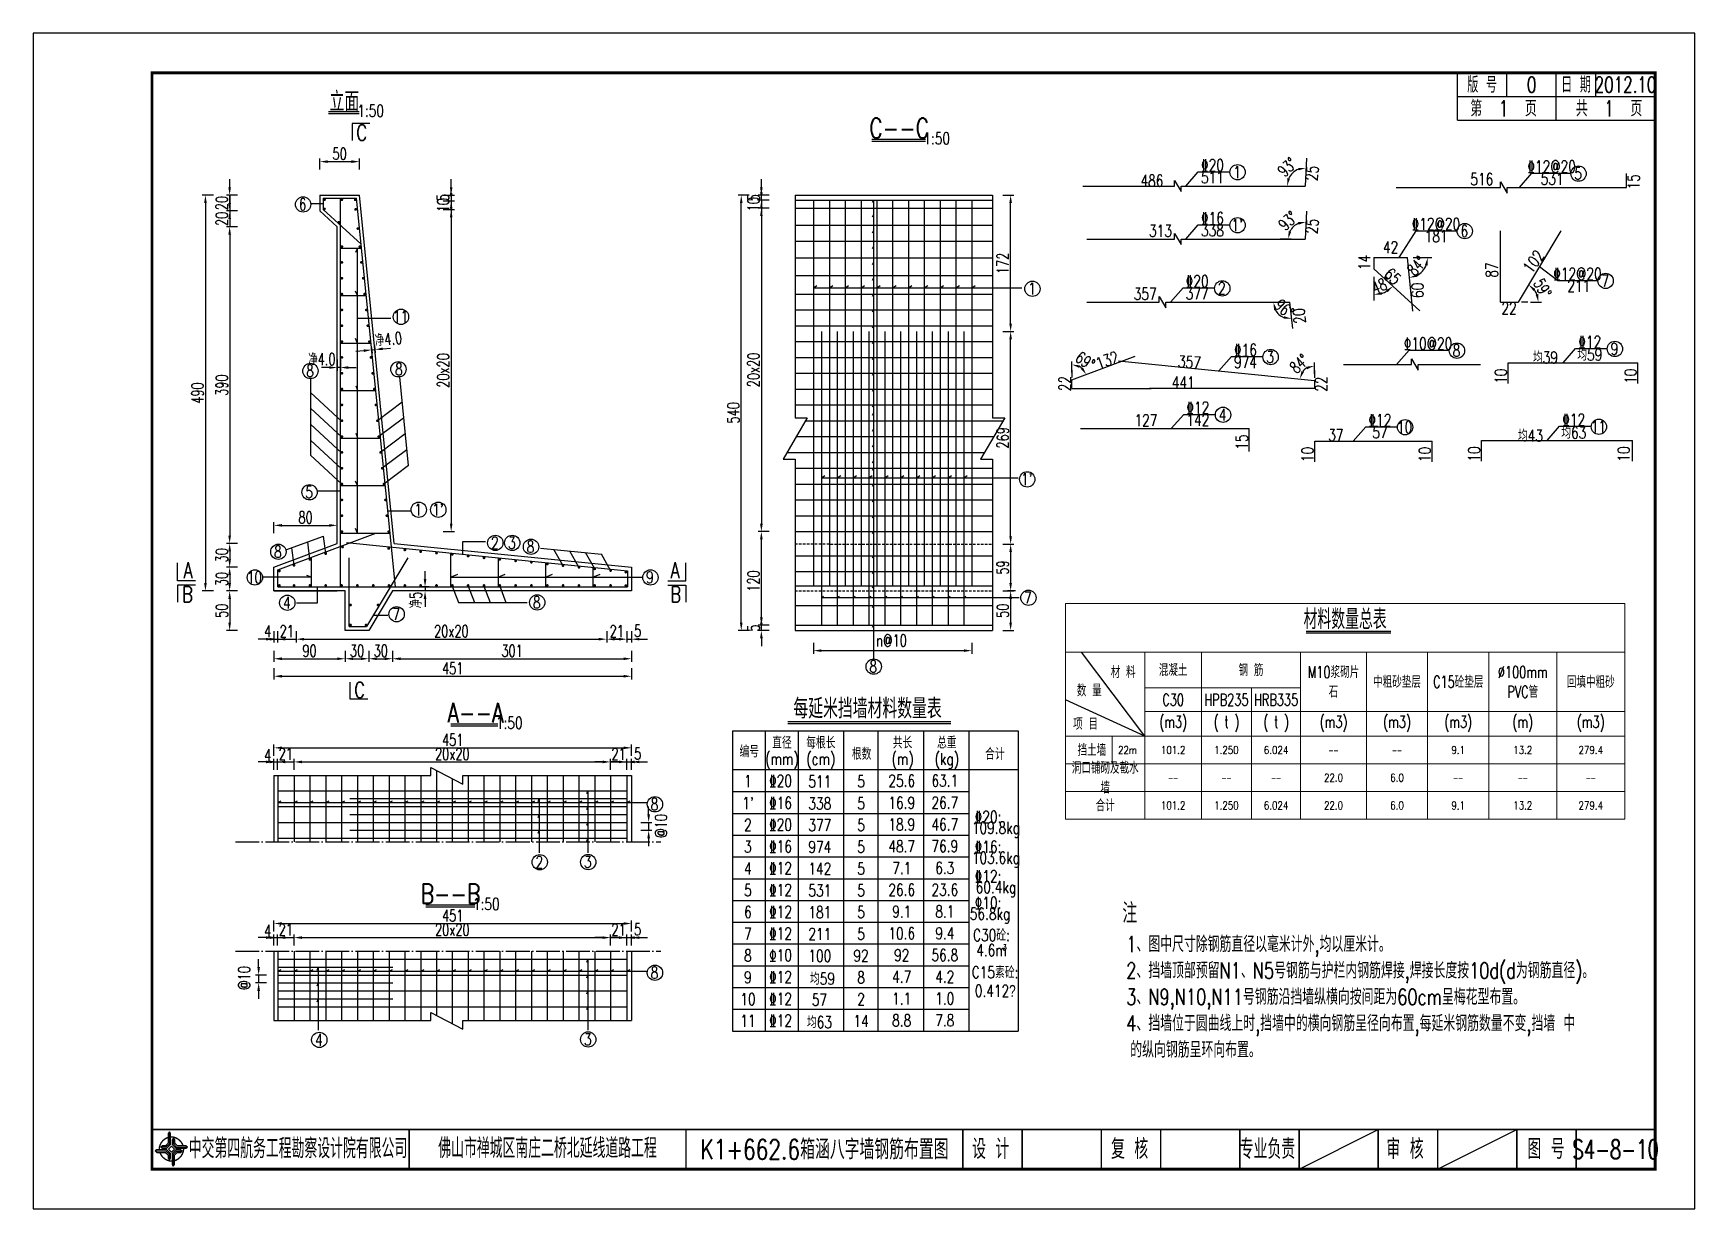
# Model space of a CAD drawing. Header units: millimetres. Extents: x -475 to 1205, y -1212 to 867.
# Drawn here: x -55.2 to 364.8, y -1212.1 to -915.1 of the extents above; entities that cross this region are included whole.
import ezdxf
from ezdxf.enums import TextEntityAlignment as Align

# ---------------------------------------------------------------- set-up
doc = ezdxf.new("R2010")
doc.units = ezdxf.units.MM
doc.header["$LTSCALE"] = 0.25
doc.header["$PDMODE"] = 32
doc.header["$PDSIZE"] = 0.5
doc.linetypes.add('ACAD_ISO04W100', pattern=[30, 24, -3, 0, -3])
doc.linetypes.add('DASHED', pattern=[4, 2.5, -1.5])
for name, color, linetype in [('0_yellow', 2, 'Continuous'), ('lk', 7, 'Continuous'), ('中心线', 7, 'ACAD_ISO04W100'), ('图框', 7, 'Continuous'), ('文字', 7, 'Continuous'), ('标注', 4, 'Continuous'), ('次轮廓线', 7, 'Continuous'), ('结构', 7, 'Continuous'), ('表格', 7, 'Continuous'), ('钢筋', 6, 'Continuous')]:
    doc.layers.add(name, color=color, linetype=linetype)
doc.styles.get("Standard").update_dxf_attribs({"font": 'simplex1.shx', "width": 0.7, "bigfont": 'hztxt.shx'})
doc.styles.add('text', font='romans__.shx', dxfattribs={"width": 0.8, "bigfont": 'hztxt.shx'})
doc.styles.add('XGhz', font='simplex1.shx', dxfattribs={"width": 0.8, "bigfont": 'hztxt.shx'})
doc.styles.add('数字', font='simplex1.shx', dxfattribs={"width": 0.8, "bigfont": 'hztxt.shx'})
doc.styles.add('汉字', font='simplex1.shx', dxfattribs={"width": 0.8, "bigfont": 'hztxt.shx'})
doc.styles.add('钢筋', font='simplex1.shx', dxfattribs={"width": 0.8, "height": 2.2, "bigfont": 'hztxt.shx'})
doc.dimstyles.new('STANDARD-50', dxfattribs={"dimscale": 0, "dimtxt": 3, "dimasz": 2, "dimexe": 0.8, "dimexo": 1, "dimgap": 0.5, "dimtad": 1, "dimdec": 0, "dimlfac": 5, "dimzin": 9, "dimdsep": 46, "dimtxsty": 'Standard', "dimcen": 0.5, "dimclrd": 256, "dimclre": 256, "dimclrt": 7, "dimadec": 0, "dimazin": 2, "dimtfac": 1, "dimtdec": 0, "dimtix": 1, "dimtmove": 2, "dimatfit": 3, "dimfxl": 0, "dimtolj": 1, "dimtzin": 0, "dimlwd": -1, "dimlwe": -1, "dimarcsym": 0})

msp = doc.modelspace()

# ---------------------------------------------------------------- texts
at = {"width": 0.7}
for s, p in [('材 料', (217.213, -1077.974)), ('数 量', (208.63, -1082.643)), ('项 目', (207.689, -1091.061))]:
    msp.add_text(s, height=3, dxfattribs=at).set_placement(p)
for s, p in [('专业负责', (256.824, -1196.991)), ('审 核', (291.598, -1196.991)), ('图 号', (327.217, -1196.991))]:
    msp.add_text(s, height=5, dxfattribs=at).set_placement(p, align=Align.MIDDLE_CENTER)
at = {"layer": '图框'}
for s, width, p in [('中交第四航务工程勘察设计院有限公司', 0.65, (11.765, -1196.837)), ('佛山市禅城区南庄二桥北延线道路工程', 0.65, (74.834, -1196.771)), ('设 计', 0.7, (186.879, -1196.991)), ('复 核', 0.7, (221.974, -1196.991))]:
    msp.add_text(s, height=5, dxfattribs=dict(at, width=width)).set_placement(p, align=Align.MIDDLE_CENTER)
at = {"layer": '文字', "width": 0.7}
for s, p in [('版 号', (311.084, -928.085)), ('0', (323.584, -928.085)), ('日 期', (334.834, -928.085)), ('2012.10', (347.334, -928.085))]:
    msp.add_text(s, height=4, dxfattribs=at).set_placement(p, align=Align.MIDDLE_CENTER)
at = {"layer": '文字', "width": 0.75}
for s, height, style, p in [('立面', 5, 'XGhz', (23.492, -932.074)), ('1:50', 3, '数字', (30.123, -934.665)), ('C--C', 5, 'XGhz', (163.716, -939.05)), ('C', 4, 'XGhz', (27.874, -940.204)), ('1:50', 3, '数字', (173.221, -941.641)), ('%%13220', 3, '钢筋', (242.916, -948.4)), ('1', 3, '数字', (249.161, -950.17)), ('%%13212@20', 3, '钢筋', (328.652, -948.762)), ('5', 3, '数字', (335.331, -950.532)), ('486', 3, '数字', (227.627, -952.332)), ('511', 3, '数字', (242.916, -951.487)), ('516', 3, '数字', (311.016, -951.961)), ('531', 3, '数字', (328.795, -951.85)), ('6', 3, '数字', (12.94, -958.306)), ('%%13216', 3, '钢筋', (242.916, -961.787)), ('%%13212@20', 3, '钢筋', (299.407, -963.281)), ('313', 3, '数字', (229.787, -964.986)), ('338', 3, '数字', (242.916, -964.874)), ("1'", 3, '数字', (249.161, -963.557)), ('181', 3, '数字', (299.438, -966.369)), ('6', 3, '数字', (306.596, -965.051)), ('42', 3, '数字', (287.947, -969.167)), ('%%13212@20', 3, '钢筋', (335.179, -975.857)), ('1', 3, '数字', (197.295, -979.62)), ('%%13220', 3, '钢筋', (239.05, -977.748)), ('2', 3, '数字', (245.294, -979.518)), ('211', 3, '数字', (335.516, -978.945)), ('7', 3, '数字', (342.192, -977.627)), ('357', 3, '数字', (225.921, -980.947)), ('377', 3, '数字', (239.05, -980.835)), ('11', 3, '数字', (37.681, -986.709)), ('22', 3, '数字', (317.907, -984.553)), ('%%13216', 3, '钢筋', (251.266, -995.098)), ('3', 3, '数字', (257.51, -996.868)), ('%%13110@20', 3, '钢筋', (297.406, -993.49)), ('8', 3, '数字', (304.61, -995.26)), ('均39', 3, '数字', (327.092, -996.852)), ('均59', 3, '数字', (338.295, -996.139)), ('%%13212', 3, '钢筋', (338.295, -993.052)), ('9', 3, '数字', (344.54, -994.822)), ('8', 3, '数字', (14.802, -1000.391)), ('8', 3, '数字', (37.272, -999.969)), ('974', 3, '数字', (251.266, -998.185)), ('441', 3, '数字', (235.539, -1003.352)), ('127', 3, '数字', (226.1, -1012.891)), ('%%13212', 3, '钢筋', (239.228, -1009.692)), ('142', 3, '数字', (239.228, -1012.78)), ('4', 3, '数字', (245.473, -1011.462)), ('%%13212', 3, '钢筋', (285.255, -1012.827)), ('%%13212', 3, '钢筋', (334.241, -1012.714)), ('37', 3, '数字', (274.104, -1016.607)), ('57', 3, '数字', (285.255, -1015.915)), ('10', 3, '数字', (291.5, -1014.597)), ('均43', 3, '数字', (323.295, -1016.601)), ('均63', 3, '数字', (334.252, -1015.841)), ('11', 3, '数字', (340.486, -1014.484)), ("1'", 3, '数字', (195.982, -1027.767)), ('5', 3, '数字', (14.568, -1031.038)), ('1', 3, '数字', (42.167, -1035.449)), ("1'", 3, '数字', (47.12, -1035.449)), ('8', 3, '数字', (6.687, -1046.078)), ('2', 3, '数字', (61.525, -1043.825)), ('3', 3, '数字', (65.812, -1043.825)), ('8', 3, '数字', (70.549, -1044.817)), ('A', 4, 'XGhz', (-16.021, -1050.723)), ('A', 4, 'XGhz', (107.103, -1050.723)), ('10', 3, '数字', (0.755, -1052.558)), ('9', 3, '数字', (100.726, -1052.558)), ('B', 4, 'XGhz', (-16.165, -1056.844)), ('4', 3, '数字', (8.948, -1058.959)), ('8', 3, '数字', (72.112, -1058.871)), ('B', 4, 'XGhz', (107.247, -1056.844)), ('7', 3, '数字', (196.285, -1057.69)), ('7', 3, '数字', (36.578, -1061.852)), ('8', 3, '数字', (157.173, -1075.085)), ('C', 4, 'XGhz', (27.354, -1081.009)), ('每延米挡墙材料数量表', 5, '汉字', (155.733, -1085.456)), ('A--A', 5, 'XGhz', (56.624, -1086.734)), ('1:50', 3, '数字', (65.148, -1089.326)), ('编号', 3, '数字', (125.839, -1096.396)), ('直径', 3, '数字', (134.088, -1094.158)), ('每根长', 3, '数字', (143.915, -1094.158)), ('根数', 3, '数字', (154.246, -1097.012)), ('共长', 3, '数字', (164.578, -1094.158)), ('总重', 3, '数字', (175.766, -1094.158)), ('合计', 3, '数字', (187.911, -1097.019)), ('(mm)', 3, '数字', (134.088, -1098.66)), ('(cm)', 3, '数字', (143.915, -1098.66)), ('(m)', 3, '数字', (164.578, -1098.66)), ('(kg)', 3, '数字', (175.766, -1098.66)), ('1', 3, '数字', (125.49, -1104.053)), ('%%13220', 3, '钢筋', (133.743, -1103.994)), ('511', 3, '数字', (143.672, -1104.122)), ('5', 3, '数字', (154.09, -1104.102)), ('25.6', 3, '数字', (164.377, -1103.957)), ('63.1', 3, '数字', (175.266, -1103.936)), ('8', 3, '数字', (101.878, -1109.877)), ("1'", 3, '数字', (125.49, -1109.606)), ('%%13216', 3, '钢筋', (133.743, -1109.547)), ('338', 3, '数字', (143.672, -1109.675)), ('5', 3, '数字', (154.09, -1109.655)), ('16.9', 3, '数字', (164.377, -1109.51)), ('26.7', 3, '数字', (175.266, -1109.489)), ('%%13220:', 3, '钢筋', (186.193, -1113.077)), ('2', 3, '数字', (125.49, -1115.106)), ('%%13220', 3, '钢筋', (133.743, -1115.047)), ('377', 3, '数字', (143.672, -1115.175)), ('5', 3, '数字', (154.09, -1115.155)), ('18.9', 3, '数字', (164.377, -1115.01)), ('46.7', 3, '数字', (175.266, -1114.989)), ('109.8kg', 3, '数字', (188.172, -1116.358)), ('3', 3, '数字', (125.49, -1120.606)), ('%%13216', 3, '钢筋', (133.743, -1120.547)), ('974', 3, '数字', (143.672, -1120.675)), ('5', 3, '数字', (154.09, -1120.655)), ('48.7', 3, '数字', (164.377, -1120.51)), ('76.9', 3, '数字', (175.266, -1120.489)), ('%%13216:', 3, '钢筋', (186.193, -1120.623)), ('2', 3, '数字', (72.756, -1124.499)), ('3', 3, '数字', (85.003, -1124.46)), ('4', 3, '数字', (125.49, -1126.106)), ('%%13212', 3, '钢筋', (133.743, -1126.047)), ('142', 3, '数字', (143.672, -1126.175)), ('5', 3, '数字', (154.09, -1126.155)), ('7.1', 3, '数字', (164.377, -1126.01)), ('6.3', 3, '数字', (175.266, -1125.989)), ('103.6kg', 3, '数字', (188.172, -1123.904)), ('%%13212:', 3, '钢筋', (186.193, -1128.079)), ('60.4kg', 3, '数字', (188.172, -1131.36)), ('B--B', 5, 'XGhz', (50.297, -1132.497)), ('1:50', 3, '数字', (59.355, -1135.088)), ('5', 3, '数字', (125.49, -1131.606)), ('%%13212', 3, '钢筋', (133.743, -1131.547)), ('531', 3, '数字', (143.672, -1131.675)), ('5', 3, '数字', (154.09, -1131.655)), ('26.6', 3, '数字', (164.377, -1131.51)), ('23.6', 3, '数字', (175.266, -1131.489)), ('%%13110:', 3, '钢筋', (186.193, -1134.767)), ('6', 3, '数字', (125.49, -1137.106)), ('%%13212', 3, '钢筋', (133.743, -1137.047)), ('181', 3, '数字', (143.672, -1137.175)), ('5', 3, '数字', (154.09, -1137.155)), ('9.1', 3, '数字', (164.377, -1137.01)), ('8.1', 3, '数字', (175.266, -1136.989)), ('56.8kg', 3, '数字', (186.685, -1138.048)), ('7', 3, '数字', (125.49, -1142.606)), ('%%13212', 3, '钢筋', (133.743, -1142.547)), ('211', 3, '数字', (143.672, -1142.675)), ('5', 3, '数字', (154.09, -1142.655)), ('10.6', 3, '数字', (164.377, -1142.51)), ('9.4', 3, '数字', (175.266, -1142.489)), ('C30砼:', 3, '数字', (187.062, -1142.791)), ('%%13110', 3, '钢筋', (133.743, -1148.047)), ('92', 3, '数字', (164.377, -1148.01)), ('56.8', 3, '数字', (175.266, -1147.989)), ('4.6m', 3, '数字', (187.062, -1146.777)), ('3', 1.5, '数字', (190.411, -1146.05)), ('8', 3, '数字', (125.49, -1148.106)), ('100', 3, '数字', (143.672, -1148.175)), ('92', 3, '数字', (154.09, -1148.155)), ('8', 3, '数字', (101.878, -1152.448)), ('9', 3, '数字', (125.49, -1153.606)), ('%%13212', 3, '钢筋', (133.743, -1153.547)), (' 均59', 3, '数字', (143.571, -1153.803)), ('8', 3, '数字', (154.09, -1153.655)), ('4.7', 3, '数字', (164.357, -1153.51)), ('4.2', 3, '数字', (175.246, -1153.489)), ('10', 3, '数字', (125.49, -1159.106)), ('%%13212', 3, '钢筋', (133.743, -1159.047)), ('57', 3, '数字', (143.571, -1159.303)), ('2', 3, '数字', (154.09, -1159.155)), ('1.1', 3, '数字', (164.357, -1159.01)), ('1.0', 3, '数字', (175.246, -1158.989)), ('11', 3, '数字', (125.49, -1164.606)), ('%%13212', 3, '钢筋', (133.743, -1164.547)), ('均63', 3, '数字', (143.571, -1164.803)), ('14', 3, '数字', (154.09, -1164.655)), ('8.8', 3, '数字', (164.357, -1164.51)), ('7.8', 3, '数字', (175.246, -1164.489)), ('4', 3, '数字', (17.038, -1169.382)), ('3', 3, '数字', (85.003, -1169.288))]:
    msp.add_text(s, height=height, dxfattribs=dict(at, style=style)).set_placement(p, align=Align.MIDDLE)
at = {"layer": '文字', "style": '数字', "width": 0.75}
for s, rotation, p in [('25', 85.72795, (268.108, -950.472)), ('15', 90, (349.4, -952.624)), ('25', 85.72795, (268.108, -963.859)), ('102', 52.82739, (324.108, -972.75)), ('14', 90, (281.314, -972.99)), ('87', 90, (313.511, -974.913)), ('65', 315.02447, (288.462, -976.537)), ('60', 90, (294.733, -980.063)), ('20', 96, (264.867, -986.526)), ('132', 20.26782, (216.33, -997.682)), ('357', 356.18964, (237.086, -998.186)), ('22', 90, (205.59, -1003.583)), ('22', 90, (270.43, -1003.741)), ('10', 90, (315.835, -1001.737)), ('10', 90, (348.615, -1001.737)), ('15', 90, (250.325, -1018.377)), ('10', 90, (266.952, -1021.512)), ('10', 90, (296.568, -1021.512)), ('10', 90, (309.095, -1021.399)), ('10', 90, (346.868, -1021.399))]:
    msp.add_text(s, height=3, rotation=rotation, dxfattribs=at).set_placement(p, align=Align.MIDDLE)
for s, p in [('C15素砼:', (187.972, -1152.339)), ('0.412%%143', (188.012, -1157.046))]:
    msp.add_text(s, height=3, dxfattribs=at).set_placement(p, align=Align.MIDDLE_CENTER)
at = {"layer": '文字', "insert": (220.136, -1173.919), "char_height": 4, "width": 115.40144, "attachment_point": 7, "style": '汉字'}
msp.add_mtext('{\\H1.25x;\\W0.75;注\\P\\pi-1,l2;\\H0.8x;1、图中尺寸除钢筋直径以毫米计外,均以厘米计。\\P2、挡墙顶部预留N1、N5号钢筋与护栏内钢筋焊接,焊接长度按10d(d为钢筋直径)。\\P3、N9,N10,N11号钢筋沿挡墙纵横向按间距为60cm呈梅花型布置。\\P4、挡墙位于圆曲线上时,挡墙中的横向钢筋呈径向布置,每延米钢筋数量不变,挡墙 中的纵向钢筋呈环向布置。}', dxfattribs=at)

# ---------------------------------------------------------------- blocks, each defined once
blk = doc.blocks.new('*D441')
at = {"layer": 'Defpoints', "color": 0}
for p in [(90.77, -1099.19), (10.77, -1102.64), (90.77, -1102.64)]:
    blk.add_point(p, dxfattribs=at)
at = {"layer": '标注'}
for p, q in [((10.77, -1101.19), (10.77, -1098.39)), ((12.77, -1099.19), (88.77, -1099.19)), ((90.77, -1101.19), (90.77, -1098.39))]:
    blk.add_line(p, q, dxfattribs=at)
for points in [[(12.77, -1098.86), (12.77, -1099.53), (10.77, -1099.19)], [(88.77, -1098.86), (88.77, -1099.53), (90.77, -1099.19)]]:
    blk.add_solid(points, dxfattribs=at)
at = {"layer": '标注', "color": 7, "insert": (50.77, -1097.19), "char_height": 3, "attachment_point": 5}
blk.add_mtext('\\A1;20x20', dxfattribs=at)
blk = doc.blocks.new('*D442')
at = {"layer": 'Defpoints', "color": 0}
for p in [(96.08, -1095.63), (5.68, -1103.93), (96.08, -1100.74)]:
    blk.add_point(p, dxfattribs=at)
at = {"layer": '标注'}
for p, q in [((5.68, -1097.63), (5.68, -1094.83)), ((7.68, -1095.63), (94.08, -1095.63)), ((96.08, -1097.63), (96.08, -1094.83))]:
    blk.add_line(p, q, dxfattribs=at)
for points in [[(7.68, -1095.3), (7.68, -1095.96), (5.68, -1095.63)], [(94.08, -1095.3), (94.08, -1095.96), (96.08, -1095.63)]]:
    blk.add_solid(points, dxfattribs=at)
at = {"layer": '标注', "color": 7, "insert": (50.88, -1093.63), "char_height": 3, "attachment_point": 5}
blk.add_mtext('\\A1;451', dxfattribs=at)
blk = doc.blocks.new('*D443')
at = {"layer": 'Defpoints', "color": 0}
for p in [(21.68, -1039.42), (21.68, -1043.99), (5.68, -1046.1)]:
    blk.add_point(p, dxfattribs=at)
at = {"layer": '标注'}
for p, q in [((5.68, -1041.42), (5.68, -1038.62)), ((7.68, -1039.42), (19.68, -1039.42)), ((21.68, -1041.42), (21.68, -1038.62))]:
    blk.add_line(p, q, dxfattribs=at)
for points in [[(7.68, -1039.09), (7.68, -1039.76), (5.68, -1039.42)], [(19.68, -1039.09), (19.68, -1039.76), (21.68, -1039.42)]]:
    blk.add_solid(points, dxfattribs=at)
at = {"layer": '标注', "color": 7, "insert": (13.68, -1037.42), "char_height": 3, "attachment_point": 5}
blk.add_mtext('\\A1;80', dxfattribs=at)
blk = doc.blocks.new('*D444')
at = {"layer": 'Defpoints', "color": 0}
for p in [(5.68, -1068.47), (23.68, -1068.47), (23.68, -1073.12)]:
    blk.add_point(p, dxfattribs=at)
at = {"layer": '标注'}
for p, q in [((5.68, -1071.12), (5.68, -1073.92)), ((7.68, -1073.12), (21.68, -1073.12)), ((23.68, -1071.12), (23.68, -1073.92))]:
    blk.add_line(p, q, dxfattribs=at)
for points in [[(7.68, -1072.79), (7.68, -1073.46), (5.68, -1073.12)], [(21.68, -1072.79), (21.68, -1073.46), (23.68, -1073.12)]]:
    blk.add_solid(points, dxfattribs=at)
at = {"layer": '标注', "color": 7, "insert": (14.68, -1071.12), "char_height": 3, "attachment_point": 5}
blk.add_mtext('\\A1;90', dxfattribs=at)
blk = doc.blocks.new('*D445')
at = {"layer": 'Defpoints', "color": 0}
for p in [(5.68, -1066.34), (96.08, -1065.9), (96.08, -1077.54)]:
    blk.add_point(p, dxfattribs=at)
at = {"layer": '标注'}
for p, q in [((5.68, -1075.54), (5.68, -1078.34)), ((7.68, -1077.54), (94.08, -1077.54)), ((96.08, -1075.54), (96.08, -1078.34))]:
    blk.add_line(p, q, dxfattribs=at)
for points in [[(7.68, -1077.21), (7.68, -1077.88), (5.68, -1077.54)], [(94.08, -1077.21), (94.08, -1077.88), (96.08, -1077.54)]]:
    blk.add_solid(points, dxfattribs=at)
at = {"layer": '标注', "color": 7, "insert": (50.88, -1075.54), "char_height": 3, "attachment_point": 5}
blk.add_mtext('\\A1;451', dxfattribs=at)
blk = doc.blocks.new('*D446')
at = {"layer": 'Defpoints', "color": 0}
for p in [(-1.39, -1043.99), (-5.51, -1049.99), (-3.87, -1049.99)]:
    blk.add_point(p, dxfattribs=at)
at = {"layer": '标注'}
for p, q in [((-3.51, -1043.99), (-6.31, -1043.99)), ((-4.87, -1049.99), (-6.31, -1049.99)), ((-5.51, -1045.99), (-5.51, -1047.99))]:
    blk.add_line(p, q, dxfattribs=at)
for points in [[(-5.85, -1045.99), (-5.18, -1045.99), (-5.51, -1043.99)], [(-5.85, -1047.99), (-5.18, -1047.99), (-5.51, -1049.99)]]:
    blk.add_solid(points, dxfattribs=at)
at = {"layer": '标注', "color": 7, "insert": (-7.51, -1046.99), "char_height": 3, "attachment_point": 5, "rotation": 90}
blk.add_mtext('\\A1;30', dxfattribs=at)
blk = doc.blocks.new('*D447')
at = {"layer": 'Defpoints', "color": 0}
for p in [(4.78, -1049.99), (-5.51, -1055.99), (4.78, -1055.99)]:
    blk.add_point(p, dxfattribs=at)
at = {"layer": '标注'}
for p, q in [((-3.51, -1049.99), (-6.31, -1049.99)), ((-5.51, -1051.99), (-5.51, -1053.99)), ((-3.51, -1055.99), (-6.31, -1055.99))]:
    blk.add_line(p, q, dxfattribs=at)
for points in [[(-5.85, -1051.99), (-5.18, -1051.99), (-5.51, -1049.99)], [(-5.85, -1053.99), (-5.18, -1053.99), (-5.51, -1055.99)]]:
    blk.add_solid(points, dxfattribs=at)
at = {"layer": '标注', "color": 7, "insert": (-7.51, -1052.99), "char_height": 3, "attachment_point": 5, "rotation": 90}
blk.add_mtext('\\A1;30', dxfattribs=at)
blk = doc.blocks.new('*D448')
at = {"layer": 'Defpoints', "color": 0}
for p in [(4.23, -955.99), (-11.64, -1055.99), (2.28, -1055.99)]:
    blk.add_point(p, dxfattribs=at)
at = {"layer": '标注'}
for p, q in [((-9.64, -955.99), (-12.44, -955.99)), ((-11.64, -957.99), (-11.64, -1053.99)), ((-9.64, -1055.99), (-12.44, -1055.99))]:
    blk.add_line(p, q, dxfattribs=at)
for points in [[(-11.97, -957.99), (-11.3, -957.99), (-11.64, -955.99)], [(-11.97, -1053.99), (-11.3, -1053.99), (-11.64, -1055.99)]]:
    blk.add_solid(points, dxfattribs=at)
at = {"layer": '标注', "color": 7, "insert": (-13.64, -1005.99), "char_height": 3, "attachment_point": 5, "rotation": 90}
blk.add_mtext('\\A1;490', dxfattribs=at)
blk = doc.blocks.new('*D449')
at = {"layer": 'Defpoints', "color": 0}
for p in [(6.68, -1153.03), (1.81, -1155.03), (6.68, -1155.03)]:
    blk.add_point(p, dxfattribs=at)
at = {"layer": '文字'}
for p, q in [((1.81, -1151.03), (1.81, -1149.03)), ((3.81, -1153.03), (1.01, -1153.03)), ((1.81, -1153.03), (1.81, -1155.03)), ((3.81, -1155.03), (1.01, -1155.03)), ((1.81, -1157.03), (1.81, -1159.03))]:
    blk.add_line(p, q, dxfattribs=at)
for points in [[(1.48, -1151.03), (2.15, -1151.03), (1.81, -1153.03)], [(1.48, -1157.03), (2.15, -1157.03), (1.81, -1155.03)]]:
    blk.add_solid(points, dxfattribs=at)
at = {"layer": '文字', "color": 7, "insert": (-1.85, -1153.79), "char_height": 3, "attachment_point": 5, "rotation": 90}
blk.add_mtext('\\A1;@10', dxfattribs=at)
blk = doc.blocks.new('*D450')
at = {"layer": 'Defpoints', "color": 0}
for p in [(10.77, -1099.19), (6.58, -1102.64), (10.77, -1102.64)]:
    blk.add_point(p, dxfattribs=at)
at = {"layer": '标注'}
for p, q in [((4.58, -1099.19), (2.58, -1099.19)), ((6.58, -1101.19), (6.58, -1098.39)), ((6.58, -1099.19), (10.77, -1099.19)), ((10.77, -1101.19), (10.77, -1098.39)), ((12.77, -1099.19), (14.77, -1099.19))]:
    blk.add_line(p, q, dxfattribs=at)
for points in [[(4.58, -1098.86), (4.58, -1099.53), (6.58, -1099.19)], [(12.77, -1098.86), (12.77, -1099.53), (10.77, -1099.19)]]:
    blk.add_solid(points, dxfattribs=at)
at = {"layer": '标注', "color": 7, "insert": (8.67, -1097.19), "char_height": 3, "attachment_point": 5}
blk.add_mtext('\\A1;21', dxfattribs=at)
blk = doc.blocks.new('*D451')
at = {"layer": 'Defpoints', "color": 0}
for p in [(6.58, -1099.19), (5.68, -1102.64), (6.58, -1102.64)]:
    blk.add_point(p, dxfattribs=at)
at = {"layer": '标注'}
for p, q in [((3.68, -1099.19), (1.68, -1099.19)), ((5.68, -1101.19), (5.68, -1098.39)), ((5.68, -1099.19), (6.58, -1099.19)), ((6.58, -1101.19), (6.58, -1098.39)), ((8.58, -1099.19), (10.58, -1099.19))]:
    blk.add_line(p, q, dxfattribs=at)
for points in [[(3.68, -1098.86), (3.68, -1099.53), (5.68, -1099.19)], [(8.58, -1098.86), (8.58, -1099.53), (6.58, -1099.19)]]:
    blk.add_solid(points, dxfattribs=at)
at = {"layer": '标注', "color": 7, "insert": (4.09, -1097.5), "char_height": 3, "attachment_point": 5}
blk.add_mtext('\\A1;4', dxfattribs=at)
blk = doc.blocks.new('*D452')
at = {"layer": 'Defpoints', "color": 0}
for p in [(-0.61, -1055.99), (-5.51, -1065.99), (4.78, -1065.99)]:
    blk.add_point(p, dxfattribs=at)
at = {"layer": '标注'}
for p, q in [((-3.51, -1055.99), (-6.31, -1055.99)), ((-5.51, -1057.99), (-5.51, -1063.99)), ((-3.51, -1065.99), (-6.31, -1065.99))]:
    blk.add_line(p, q, dxfattribs=at)
for points in [[(-5.85, -1057.99), (-5.18, -1057.99), (-5.51, -1055.99)], [(-5.85, -1063.99), (-5.18, -1063.99), (-5.51, -1065.99)]]:
    blk.add_solid(points, dxfattribs=at)
at = {"layer": '标注', "color": 7, "insert": (-7.51, -1060.99), "char_height": 3, "attachment_point": 5, "rotation": 90}
blk.add_mtext('\\A1;50', dxfattribs=at)
blk = doc.blocks.new('*D453')
at = {"layer": 'Defpoints', "color": 0}
for p in [(4.78, -963.99), (-5.51, -1043.99), (4.78, -1043.99)]:
    blk.add_point(p, dxfattribs=at)
at = {"layer": '标注'}
for p, q in [((-3.51, -963.99), (-6.31, -963.99)), ((-5.51, -965.99), (-5.51, -1041.99)), ((-3.51, -1043.99), (-6.31, -1043.99))]:
    blk.add_line(p, q, dxfattribs=at)
for points in [[(-5.85, -965.99), (-5.18, -965.99), (-5.51, -963.99)], [(-5.85, -1041.99), (-5.18, -1041.99), (-5.51, -1043.99)]]:
    blk.add_solid(points, dxfattribs=at)
at = {"layer": '标注', "color": 7, "insert": (-7.51, -1003.99), "char_height": 3, "attachment_point": 5, "rotation": 90}
blk.add_mtext('\\A1;390', dxfattribs=at)
blk = doc.blocks.new('*D454')
at = {"layer": 'Defpoints', "color": 0}
for p in [(4.23, -959.99), (-5.51, -963.99), (2.61, -963.99)]:
    blk.add_point(p, dxfattribs=at)
at = {"layer": '标注'}
for p, q in [((-5.51, -957.99), (-5.51, -955.99)), ((-3.51, -959.99), (-6.31, -959.99)), ((-5.51, -959.99), (-5.51, -963.99)), ((-3.51, -963.99), (-6.31, -963.99)), ((-5.51, -965.99), (-5.51, -967.99))]:
    blk.add_line(p, q, dxfattribs=at)
for points in [[(-5.85, -957.99), (-5.18, -957.99), (-5.51, -959.99)], [(-5.85, -965.99), (-5.18, -965.99), (-5.51, -963.99)]]:
    blk.add_solid(points, dxfattribs=at)
at = {"layer": '标注', "color": 7, "insert": (-7.51, -961.99), "char_height": 3, "attachment_point": 5, "rotation": 90}
blk.add_mtext('\\A1;20', dxfattribs=at)
blk = doc.blocks.new('*D455')
at = {"layer": 'Defpoints', "color": 0}
for p in [(2.28, -955.99), (-5.51, -959.99), (2.28, -959.99)]:
    blk.add_point(p, dxfattribs=at)
at = {"layer": '标注'}
for p, q in [((-5.51, -953.99), (-5.51, -951.99)), ((-3.51, -955.99), (-6.31, -955.99)), ((-5.51, -955.99), (-5.51, -959.99)), ((-3.51, -959.99), (-6.31, -959.99)), ((-5.51, -961.99), (-5.51, -963.99))]:
    blk.add_line(p, q, dxfattribs=at)
for points in [[(-5.85, -953.99), (-5.18, -953.99), (-5.51, -955.99)], [(-5.85, -961.99), (-5.18, -961.99), (-5.51, -959.99)]]:
    blk.add_solid(points, dxfattribs=at)
at = {"layer": '标注', "color": 7, "insert": (-7.51, -957.99), "char_height": 3, "attachment_point": 5, "rotation": 90}
blk.add_mtext('\\A1;20', dxfattribs=at)
blk = doc.blocks.new('*D456')
at = {"layer": 'Defpoints', "color": 0}
for p in [(142.08, -1067.23), (182.08, -1067.23), (182.08, -1071.07)]:
    blk.add_point(p, dxfattribs=at)
at = {"layer": '文字'}
for p, q in [((142.08, -1069.07), (142.08, -1071.87)), ((182.08, -1069.07), (182.08, -1071.87)), ((144.08, -1071.07), (180.08, -1071.07))]:
    blk.add_line(p, q, dxfattribs=at)
for points in [[(144.08, -1070.74), (144.08, -1071.41), (142.08, -1071.07)], [(180.08, -1070.74), (180.08, -1071.41), (182.08, -1071.07)]]:
    blk.add_solid(points, dxfattribs=at)
at = {"layer": '文字', "color": 7, "insert": (161.79, -1068.51), "char_height": 3, "attachment_point": 5}
blk.add_mtext('\\A1;n@10', dxfattribs=at)
blk = doc.blocks.new('*D457')
at = {"layer": 'Defpoints', "color": 0}
for p in [(123.81, -955.99), (130.13, -955.99), (130.13, -1065.99)]:
    blk.add_point(p, dxfattribs=at)
at = {"layer": '标注'}
for p, q in [((125.81, -955.99), (123.01, -955.99)), ((123.81, -1063.99), (123.81, -957.99)), ((125.81, -1065.99), (123.01, -1065.99))]:
    blk.add_line(p, q, dxfattribs=at)
for points in [[(123.48, -957.99), (124.14, -957.99), (123.81, -955.99)], [(123.48, -1063.99), (124.14, -1063.99), (123.81, -1065.99)]]:
    blk.add_solid(points, dxfattribs=at)
at = {"layer": '标注', "color": 7, "insert": (121.81, -1010.99), "char_height": 3, "attachment_point": 5, "rotation": 90}
blk.add_mtext('\\A1;540', dxfattribs=at)
blk = doc.blocks.new('*D458')
at = {"layer": 'Defpoints', "color": 0}
for p in [(96.08, -1066.6), (35.68, -1067.07), (96.08, -1073.12)]:
    blk.add_point(p, dxfattribs=at)
at = {"layer": '标注'}
for p, q in [((35.68, -1071.12), (35.68, -1073.92)), ((37.68, -1073.12), (94.08, -1073.12)), ((96.08, -1071.12), (96.08, -1073.92))]:
    blk.add_line(p, q, dxfattribs=at)
for points in [[(37.68, -1072.79), (37.68, -1073.46), (35.68, -1073.12)], [(94.08, -1072.79), (94.08, -1073.46), (96.08, -1073.12)]]:
    blk.add_solid(points, dxfattribs=at)
at = {"layer": '标注', "color": 7, "insert": (65.88, -1071.12), "char_height": 3, "attachment_point": 5}
blk.add_mtext('\\A1;301', dxfattribs=at)
blk = doc.blocks.new('*D459')
at = {"layer": 'Defpoints', "color": 0}
for p in [(43.88, -1055.99), (45.89, -1054.99), (45.89, -1055.99)]:
    blk.add_point(p, dxfattribs=at)
at = {"layer": '文字'}
for p, q in [((43.88, -1052.99), (43.88, -1050.99)), ((44.89, -1054.99), (43.08, -1054.99)), ((44.89, -1055.99), (43.08, -1055.99)), ((43.88, -1054.99), (43.88, -1055.99)), ((43.88, -1057.99), (43.88, -1059.99))]:
    blk.add_line(p, q, dxfattribs=at)
for points in [[(43.55, -1052.99), (44.21, -1052.99), (43.88, -1054.99)], [(43.55, -1057.99), (44.21, -1057.99), (43.88, -1055.99)]]:
    blk.add_solid(points, dxfattribs=at)
at = {"layer": '文字', "color": 7, "insert": (41.55, -1059.01), "char_height": 3, "attachment_point": 5, "rotation": 90}
blk.add_mtext('\\A1; 净5', dxfattribs=at)
blk = doc.blocks.new('*D460')
at = {"layer": 'Defpoints', "color": 0}
for p in [(23.68, -1067.03), (29.68, -1067.03), (29.68, -1073.12)]:
    blk.add_point(p, dxfattribs=at)
at = {"layer": '标注'}
for p, q in [((23.68, -1071.12), (23.68, -1073.92)), ((25.68, -1073.12), (27.68, -1073.12)), ((29.68, -1071.12), (29.68, -1073.92))]:
    blk.add_line(p, q, dxfattribs=at)
for points in [[(25.68, -1072.79), (25.68, -1073.46), (23.68, -1073.12)], [(27.68, -1072.79), (27.68, -1073.46), (29.68, -1073.12)]]:
    blk.add_solid(points, dxfattribs=at)
at = {"layer": '标注', "color": 7, "insert": (26.68, -1071.12), "char_height": 3, "attachment_point": 5}
blk.add_mtext('\\A1;30', dxfattribs=at)
blk = doc.blocks.new('*D461')
at = {"layer": 'Defpoints', "color": 0}
for p in [(29.68, -1067.03), (35.68, -1067.98), (35.68, -1073.12)]:
    blk.add_point(p, dxfattribs=at)
at = {"layer": '标注'}
for p, q in [((29.68, -1071.12), (29.68, -1073.92)), ((31.68, -1073.12), (33.68, -1073.12)), ((35.68, -1071.12), (35.68, -1073.92))]:
    blk.add_line(p, q, dxfattribs=at)
for points in [[(31.68, -1072.79), (31.68, -1073.46), (29.68, -1073.12)], [(33.68, -1072.79), (33.68, -1073.46), (35.68, -1073.12)]]:
    blk.add_solid(points, dxfattribs=at)
at = {"layer": '标注', "color": 7, "insert": (32.68, -1071.12), "char_height": 3, "attachment_point": 5}
blk.add_mtext('\\A1;30', dxfattribs=at)
blk = doc.blocks.new('*D462')
at = {"layer": 'Defpoints', "color": 0}
for p in [(94.82, -1114.46), (94.82, -1116.46), (100.4, -1116.46)]:
    blk.add_point(p, dxfattribs=at)
at = {"layer": '文字'}
for p, q in [((100.4, -1112.46), (100.4, -1110.46)), ((98.4, -1114.46), (101.2, -1114.46)), ((98.4, -1116.46), (101.2, -1116.46)), ((100.4, -1114.46), (100.4, -1116.46)), ((100.4, -1118.46), (100.4, -1120.46))]:
    blk.add_line(p, q, dxfattribs=at)
for points in [[(100.07, -1112.46), (100.74, -1112.46), (100.4, -1114.46)], [(100.07, -1118.46), (100.74, -1118.46), (100.4, -1116.46)]]:
    blk.add_solid(points, dxfattribs=at)
at = {"layer": '文字', "color": 7, "insert": (103.52, -1115.37), "char_height": 3, "attachment_point": 5, "rotation": 90}
blk.add_mtext('\\A1;@10', dxfattribs=at)
blk = doc.blocks.new('*D484')
at = {"layer": 'Defpoints', "color": 0}
for p in [(96.08, -1099.19), (94.87, -1102.64), (96.08, -1102.64)]:
    blk.add_point(p, dxfattribs=at)
at = {"layer": '标注'}
for p, q in [((92.87, -1099.19), (90.87, -1099.19)), ((94.87, -1101.19), (94.87, -1098.39)), ((94.87, -1099.19), (96.08, -1099.19)), ((96.08, -1101.19), (96.08, -1098.39)), ((98.08, -1099.19), (100.08, -1099.19))]:
    blk.add_line(p, q, dxfattribs=at)
for points in [[(92.87, -1098.86), (92.87, -1099.53), (94.87, -1099.19)], [(98.08, -1098.86), (98.08, -1099.53), (96.08, -1099.19)]]:
    blk.add_solid(points, dxfattribs=at)
at = {"layer": '标注', "color": 7, "insert": (97.61, -1097.09), "char_height": 3, "attachment_point": 5}
blk.add_mtext('\\A1;5', dxfattribs=at)
blk = doc.blocks.new('*D463')
at = {"layer": 'Defpoints', "color": 0}
for p in [(94.87, -1099.19), (90.77, -1102.64), (94.87, -1102.64)]:
    blk.add_point(p, dxfattribs=at)
at = {"layer": '标注'}
for p, q in [((88.77, -1099.19), (86.77, -1099.19)), ((90.77, -1101.19), (90.77, -1098.39)), ((90.77, -1099.19), (94.87, -1099.19)), ((94.87, -1101.19), (94.87, -1098.39)), ((96.87, -1099.19), (98.87, -1099.19))]:
    blk.add_line(p, q, dxfattribs=at)
for points in [[(88.77, -1098.86), (88.77, -1099.53), (90.77, -1099.19)], [(96.87, -1098.86), (96.87, -1099.53), (94.87, -1099.19)]]:
    blk.add_solid(points, dxfattribs=at)
at = {"layer": '标注', "color": 7, "insert": (92.82, -1097.19), "char_height": 3, "attachment_point": 5}
blk.add_mtext('\\A1;21', dxfattribs=at)
blk = doc.blocks.new('*D485')
at = {"layer": 'Defpoints', "color": 0}
for p in [(330.96, -965.02), (325.01, -981.28), (315.73, -983.02), (320.16, -983.02), (320.16, -983.02)]:
    blk.add_point(p, dxfattribs=at)
at = {"layer": '文字'}
blk.add_line((323.32, -983.02), (326.12, -983.02), dxfattribs=at)
blk.add_arc((320.16, -983.02), 5.15, 22.3847, 36.6516, dxfattribs=at)
for points in [[(324.07, -980.19), (324.52, -979.7), (322.81, -978.6)], [(325.25, -980.99), (324.6, -981.12), (325.32, -983.02)]]:
    blk.add_solid(points, dxfattribs=at)
at = {"layer": '文字', "color": 7, "insert": (326.39, -979.49), "char_height": 3, "attachment_point": 5, "rotation": 299.5181}
blk.add_mtext('\\A1;59°', dxfattribs=at)
blk = doc.blocks.new('*D486')
at = {"layer": 'Defpoints', "color": 0}
for p in [(266.72, -960.04), (264.33, -963.26), (211.13, -967.07), (256.01, -967.07), (266.37, -967.07)]:
    blk.add_point(p, dxfattribs=at)
at = {"layer": '文字'}
blk.add_line((260.05, -967.07), (262.85, -967.07), dxfattribs=at)
blk.add_arc((266.37, -967.07), 4.32, 113.8742, 153.2599, dxfattribs=at)
for points in [[(262.83, -965.21), (262.18, -965.05), (262.05, -967.07)], [(264.56, -962.79), (264.68, -963.45), (266.59, -962.75)]]:
    blk.add_solid(points, dxfattribs=at)
at = {"layer": '文字', "color": 7, "insert": (262.01, -962.49), "char_height": 3, "attachment_point": 5, "rotation": 43.567}
blk.add_mtext('\\A1;93°', dxfattribs=at)
blk = doc.blocks.new('*D487')
at = {"layer": 'Defpoints', "color": 0}
for p in [(266.72, -946.66), (264.2, -949.63), (210.17, -953.69), (256.76, -953.69), (266.37, -953.69)]:
    blk.add_point(p, dxfattribs=at)
at = {"layer": '文字'}
blk.add_line((259.77, -953.69), (262.57, -953.69), dxfattribs=at)
blk.add_arc((266.37, -953.69), 4.6, 112.2579, 154.8762, dxfattribs=at)
for points in [[(264.57, -949.1), (264.68, -949.76), (266.6, -949.09)], [(262.53, -951.81), (261.88, -951.66), (261.77, -953.69)]]:
    blk.add_solid(points, dxfattribs=at)
at = {"layer": '文字', "color": 7, "insert": (261.82, -948.91), "char_height": 3, "attachment_point": 5, "rotation": 43.567}
blk.add_mtext('\\A1;93°', dxfattribs=at)
blk = doc.blocks.new('*D488')
at = {"layer": 'Defpoints', "color": 0}
for p in [(219.18, -997.85), (266.94, -999.54), (268.68, -1002.8), (268.68, -1002.8), (268.68, -1004.85)]:
    blk.add_point(p, dxfattribs=at)
at = {"layer": '文字'}
blk.add_line((268.68, -1001.1), (268.68, -998.3), dxfattribs=at)
blk.add_arc((268.68, -1002.8), 3.69, 121.4088, 142.8806, dxfattribs=at)
for points in [[(266.66, -999.33), (266.84, -999.97), (268.68, -999.1)], [(266.04, -1000.69), (265.42, -1000.45), (265, -1002.43)]]:
    blk.add_solid(points, dxfattribs=at)
at = {"layer": '文字', "color": 7, "insert": (264.86, -998.58), "char_height": 3, "attachment_point": 5, "rotation": 42.1447}
blk.add_mtext('\\A1;84°', dxfattribs=at)
blk = doc.blocks.new('*D489')
at = {"layer": 'Defpoints', "color": 0}
for p in [(204.07, -983.03), (258.97, -985.24), (262.5, -983.03), (268.73, -983.03), (263.2, -989.64)]:
    blk.add_point(p, dxfattribs=at)
at = {"layer": '文字'}
blk.add_arc((262.5, -983.03), 4.17, 207.753, 248.247, dxfattribs=at)
for points in [[(258.49, -985.06), (259.14, -984.9), (258.33, -983.03)], [(261, -986.58), (260.91, -987.24), (262.94, -987.18)]]:
    blk.add_solid(points, dxfattribs=at)
at = {"layer": '文字', "color": 7, "insert": (261.05, -984.65), "char_height": 3, "attachment_point": 5, "rotation": 318}
blk.add_mtext('\\A1;96°', dxfattribs=at)
blk = doc.blocks.new('*D490')
at = {"layer": 'Defpoints', "color": 0}
for p in [(223.42, -996.69), (207.4, -1002.69), (207.4, -1002.69), (210.21, -1000), (207.4, -1004.85)]:
    blk.add_point(p, dxfattribs=at)
at = {"layer": '文字'}
blk.add_line((207.4, -1000.8), (207.4, -998), dxfattribs=at)
blk.add_arc((207.4, -1002.69), 3.89, 50.3034, 60.2428, dxfattribs=at)
for points in [[(209.24, -999.63), (209.41, -998.99), (207.4, -998.8)], [(210.15, -999.5), (209.61, -999.89), (211.04, -1001.33)]]:
    blk.add_solid(points, dxfattribs=at)
at = {"layer": '文字', "color": 7, "insert": (210.75, -997.85), "char_height": 3, "attachment_point": 5, "rotation": 325.2731}
blk.add_mtext('\\A1;69°', dxfattribs=at)
blk = doc.blocks.new('*D464')
at = {"layer": 'Defpoints', "color": 0}
for p in [(48.48, -959.6), (46.02, -1040.99), (50.48, -1040.99)]:
    blk.add_point(p, dxfattribs=at)
at = {"layer": '标注'}
for p, q in [((49.48, -959.6), (51.28, -959.6)), ((50.48, -961.6), (50.48, -1038.99)), ((48.48, -1040.99), (51.28, -1040.99))]:
    blk.add_line(p, q, dxfattribs=at)
for points in [[(50.15, -961.6), (50.81, -961.6), (50.48, -959.6)], [(50.15, -1038.99), (50.81, -1038.99), (50.48, -1040.99)]]:
    blk.add_solid(points, dxfattribs=at)
at = {"layer": '标注', "color": 7, "insert": (48.48, -1000.29), "char_height": 3, "attachment_point": 5, "rotation": 90}
blk.add_mtext('\\A1;20x20', dxfattribs=at)
blk = doc.blocks.new('*D465')
at = {"layer": 'Defpoints', "color": 0}
for p in [(11.27, -1064.74), (89.8, -1064.74), (89.8, -1068.18)]:
    blk.add_point(p, dxfattribs=at)
at = {"layer": '标注'}
for p, q in [((11.27, -1066.18), (11.27, -1068.98)), ((89.8, -1066.18), (89.8, -1068.98)), ((13.27, -1068.18), (87.8, -1068.18))]:
    blk.add_line(p, q, dxfattribs=at)
for points in [[(13.27, -1067.85), (13.27, -1068.51), (11.27, -1068.18)], [(87.8, -1067.85), (87.8, -1068.51), (89.8, -1068.18)]]:
    blk.add_solid(points, dxfattribs=at)
at = {"layer": '标注', "color": 7, "insert": (50.53, -1066.18), "char_height": 3, "attachment_point": 5}
blk.add_mtext('\\A1;20x20', dxfattribs=at)
blk = doc.blocks.new('*D466')
at = {"layer": 'Defpoints', "color": 0}
for p in [(89.8, -1064.74), (94.87, -1064.74), (94.87, -1068.18)]:
    blk.add_point(p, dxfattribs=at)
at = {"layer": '标注'}
for p, q in [((89.8, -1066.18), (89.8, -1068.98)), ((94.87, -1066.18), (94.87, -1068.98)), ((91.8, -1068.18), (92.87, -1068.18))]:
    blk.add_line(p, q, dxfattribs=at)
for points in [[(91.8, -1067.85), (91.8, -1068.51), (89.8, -1068.18)], [(92.87, -1067.85), (92.87, -1068.51), (94.87, -1068.18)]]:
    blk.add_solid(points, dxfattribs=at)
at = {"layer": '标注', "color": 7, "insert": (92.34, -1066.18), "char_height": 3, "attachment_point": 5}
blk.add_mtext('\\A1;21', dxfattribs=at)
blk = doc.blocks.new('*D467')
at = {"layer": 'Defpoints', "color": 0}
for p in [(94.87, -1064.74), (96.08, -1064.74), (96.08, -1068.18)]:
    blk.add_point(p, dxfattribs=at)
at = {"layer": '标注'}
for p, q in [((94.87, -1066.18), (94.87, -1068.98)), ((96.08, -1066.18), (96.08, -1068.98)), ((92.87, -1068.18), (90.87, -1068.18)), ((94.87, -1068.18), (96.08, -1068.18)), ((98.08, -1068.18), (100.08, -1068.18))]:
    blk.add_line(p, q, dxfattribs=at)
for points in [[(92.87, -1067.85), (92.87, -1068.51), (94.87, -1068.18)], [(98.08, -1067.85), (98.08, -1068.51), (96.08, -1068.18)]]:
    blk.add_solid(points, dxfattribs=at)
at = {"layer": '标注', "color": 7, "insert": (97.61, -1066.08), "char_height": 3, "attachment_point": 5}
blk.add_mtext('\\A1;5', dxfattribs=at)
blk = doc.blocks.new('*D468')
at = {"layer": 'Defpoints', "color": 0}
for p in [(6.58, -1064.74), (11.27, -1064.74), (11.27, -1068.18)]:
    blk.add_point(p, dxfattribs=at)
at = {"layer": '标注'}
for p, q in [((6.58, -1066.18), (6.58, -1068.98)), ((11.27, -1066.18), (11.27, -1068.98)), ((4.58, -1068.18), (2.58, -1068.18)), ((6.58, -1068.18), (11.27, -1068.18)), ((13.27, -1068.18), (15.27, -1068.18))]:
    blk.add_line(p, q, dxfattribs=at)
for points in [[(4.58, -1067.85), (4.58, -1068.51), (6.58, -1068.18)], [(13.27, -1067.85), (13.27, -1068.51), (11.27, -1068.18)]]:
    blk.add_solid(points, dxfattribs=at)
at = {"layer": '标注', "color": 7, "insert": (8.92, -1066.18), "char_height": 3, "attachment_point": 5}
blk.add_mtext('\\A1;21', dxfattribs=at)
blk = doc.blocks.new('*D469')
at = {"layer": 'Defpoints', "color": 0}
for p in [(5.68, -1064.74), (6.58, -1064.74), (6.58, -1068.18)]:
    blk.add_point(p, dxfattribs=at)
at = {"layer": '标注'}
for p, q in [((5.68, -1066.18), (5.68, -1068.98)), ((6.58, -1066.18), (6.58, -1068.98)), ((3.68, -1068.18), (1.68, -1068.18)), ((5.68, -1068.18), (6.58, -1068.18)), ((8.58, -1068.18), (10.58, -1068.18))]:
    blk.add_line(p, q, dxfattribs=at)
for points in [[(3.68, -1067.85), (3.68, -1068.51), (5.68, -1068.18)], [(8.58, -1067.85), (8.58, -1068.51), (6.58, -1068.18)]]:
    blk.add_solid(points, dxfattribs=at)
at = {"layer": '标注', "color": 7, "insert": (4.09, -1066.19), "char_height": 3, "attachment_point": 5}
blk.add_mtext('\\A1;4', dxfattribs=at)
blk = doc.blocks.new('*D470')
at = {"layer": 'Defpoints', "color": 0}
for p in [(90.77, -1143.58), (10.77, -1147.03), (90.77, -1147.03)]:
    blk.add_point(p, dxfattribs=at)
at = {"layer": '标注'}
for p, q in [((10.77, -1145.58), (10.77, -1142.78)), ((12.77, -1143.58), (88.77, -1143.58)), ((90.77, -1145.58), (90.77, -1142.78))]:
    blk.add_line(p, q, dxfattribs=at)
for points in [[(12.77, -1143.25), (12.77, -1143.92), (10.77, -1143.58)], [(88.77, -1143.25), (88.77, -1143.92), (90.77, -1143.58)]]:
    blk.add_solid(points, dxfattribs=at)
at = {"layer": '标注', "color": 7, "insert": (50.77, -1141.58), "char_height": 3, "attachment_point": 5}
blk.add_mtext('\\A1;20x20', dxfattribs=at)
blk = doc.blocks.new('*D471')
at = {"layer": 'Defpoints', "color": 0}
for p in [(96.08, -1140.02), (96.08, -1145.14), (5.68, -1148.32)]:
    blk.add_point(p, dxfattribs=at)
at = {"layer": '标注'}
for p, q in [((5.68, -1142.02), (5.68, -1139.22)), ((7.68, -1140.02), (94.08, -1140.02)), ((96.08, -1142.02), (96.08, -1139.22))]:
    blk.add_line(p, q, dxfattribs=at)
for points in [[(7.68, -1139.69), (7.68, -1140.35), (5.68, -1140.02)], [(94.08, -1139.69), (94.08, -1140.35), (96.08, -1140.02)]]:
    blk.add_solid(points, dxfattribs=at)
at = {"layer": '标注', "color": 7, "insert": (50.88, -1138.02), "char_height": 3, "attachment_point": 5}
blk.add_mtext('\\A1;451', dxfattribs=at)
blk = doc.blocks.new('*D472')
at = {"layer": 'Defpoints', "color": 0}
for p in [(6.58, -1143.58), (5.68, -1147.03), (6.58, -1147.03)]:
    blk.add_point(p, dxfattribs=at)
at = {"layer": '标注'}
for p, q in [((3.68, -1143.58), (1.68, -1143.58)), ((5.68, -1145.58), (5.68, -1142.78)), ((5.68, -1143.58), (6.58, -1143.58)), ((6.58, -1145.58), (6.58, -1142.78)), ((8.58, -1143.58), (10.58, -1143.58))]:
    blk.add_line(p, q, dxfattribs=at)
for points in [[(3.68, -1143.25), (3.68, -1143.92), (5.68, -1143.58)], [(8.58, -1143.25), (8.58, -1143.92), (6.58, -1143.58)]]:
    blk.add_solid(points, dxfattribs=at)
at = {"layer": '标注', "color": 7, "insert": (4.09, -1141.89), "char_height": 3, "attachment_point": 5}
blk.add_mtext('\\A1;4', dxfattribs=at)
blk = doc.blocks.new('*D473')
at = {"layer": 'Defpoints', "color": 0}
for p in [(10.77, -1143.58), (6.58, -1147.03), (10.77, -1147.03)]:
    blk.add_point(p, dxfattribs=at)
at = {"layer": '标注'}
for p, q in [((4.58, -1143.58), (2.58, -1143.58)), ((6.58, -1145.58), (6.58, -1142.78)), ((6.58, -1143.58), (10.77, -1143.58)), ((10.77, -1145.58), (10.77, -1142.78)), ((12.77, -1143.58), (14.77, -1143.58))]:
    blk.add_line(p, q, dxfattribs=at)
for points in [[(4.58, -1143.25), (4.58, -1143.92), (6.58, -1143.58)], [(12.77, -1143.25), (12.77, -1143.92), (10.77, -1143.58)]]:
    blk.add_solid(points, dxfattribs=at)
at = {"layer": '标注', "color": 7, "insert": (8.67, -1141.58), "char_height": 3, "attachment_point": 5}
blk.add_mtext('\\A1;21', dxfattribs=at)
blk = doc.blocks.new('*D474')
at = {"layer": 'Defpoints', "color": 0}
for p in [(94.87, -1143.58), (90.77, -1147.03), (94.87, -1147.03)]:
    blk.add_point(p, dxfattribs=at)
at = {"layer": '标注'}
for p, q in [((88.77, -1143.58), (86.77, -1143.58)), ((90.77, -1145.58), (90.77, -1142.78)), ((90.77, -1143.58), (94.87, -1143.58)), ((94.87, -1145.58), (94.87, -1142.78)), ((96.87, -1143.58), (98.87, -1143.58))]:
    blk.add_line(p, q, dxfattribs=at)
for points in [[(88.77, -1143.25), (88.77, -1143.92), (90.77, -1143.58)], [(96.87, -1143.25), (96.87, -1143.92), (94.87, -1143.58)]]:
    blk.add_solid(points, dxfattribs=at)
at = {"layer": '标注', "color": 7, "insert": (92.82, -1141.58), "char_height": 3, "attachment_point": 5}
blk.add_mtext('\\A1;21', dxfattribs=at)
blk = doc.blocks.new('*D475')
at = {"layer": 'Defpoints', "color": 0}
for p in [(96.08, -1143.58), (94.87, -1147.03), (96.08, -1147.03)]:
    blk.add_point(p, dxfattribs=at)
at = {"layer": '标注'}
for p, q in [((92.87, -1143.58), (90.87, -1143.58)), ((94.87, -1145.58), (94.87, -1142.78)), ((94.87, -1143.58), (96.08, -1143.58)), ((96.08, -1145.58), (96.08, -1142.78)), ((98.08, -1143.58), (100.08, -1143.58))]:
    blk.add_line(p, q, dxfattribs=at)
for points in [[(92.87, -1143.25), (92.87, -1143.92), (94.87, -1143.58)], [(98.08, -1143.25), (98.08, -1143.92), (96.08, -1143.58)]]:
    blk.add_solid(points, dxfattribs=at)
at = {"layer": '标注', "color": 7, "insert": (97.61, -1141.48), "char_height": 3, "attachment_point": 5}
blk.add_mtext('\\A1;5', dxfattribs=at)
blk = doc.blocks.new('*D476')
at = {"layer": 'Defpoints', "color": 0}
for p in [(137.4, -959.3), (128.89, -1040.99), (136.93, -1040.99)]:
    blk.add_point(p, dxfattribs=at)
at = {"layer": '标注'}
for p, q in [((130.89, -959.3), (128.09, -959.3)), ((128.89, -961.3), (128.89, -1038.99)), ((130.89, -1040.99), (128.09, -1040.99))]:
    blk.add_line(p, q, dxfattribs=at)
for points in [[(128.56, -961.3), (129.23, -961.3), (128.89, -959.3)], [(128.56, -1038.99), (129.23, -1038.99), (128.89, -1040.99)]]:
    blk.add_solid(points, dxfattribs=at)
at = {"layer": '标注', "color": 7, "insert": (126.89, -1000.14), "char_height": 3, "attachment_point": 5, "rotation": 90}
blk.add_mtext('\\A1;20x20', dxfattribs=at)
blk = doc.blocks.new('*D477')
at = {"layer": 'Defpoints', "color": 0}
for p in [(128.89, -1040.99), (132.77, -1040.99), (137.77, -1065.98)]:
    blk.add_point(p, dxfattribs=at)
at = {"layer": '标注'}
for p, q in [((130.89, -1040.99), (128.09, -1040.99)), ((128.89, -1063.98), (128.89, -1042.99)), ((130.89, -1065.98), (128.09, -1065.98))]:
    blk.add_line(p, q, dxfattribs=at)
for points in [[(128.56, -1042.99), (129.23, -1042.99), (128.89, -1040.99)], [(128.56, -1063.98), (129.23, -1063.98), (128.89, -1065.98)]]:
    blk.add_solid(points, dxfattribs=at)
at = {"layer": '标注', "color": 7, "insert": (126.89, -1053.49), "char_height": 3, "attachment_point": 5, "rotation": 90}
blk.add_mtext('\\A1;120', dxfattribs=at)
blk = doc.blocks.new('*D478')
at = {"layer": 'Defpoints', "color": 0}
for p in [(128.89, -1064.68), (137.77, -1064.68), (137.77, -1065.98)]:
    blk.add_point(p, dxfattribs=at)
at = {"layer": '标注'}
for p, q in [((128.89, -1062.68), (128.89, -1060.68)), ((130.89, -1064.68), (128.09, -1064.68)), ((130.89, -1065.98), (128.09, -1065.98)), ((128.89, -1065.98), (128.89, -1064.68)), ((128.89, -1067.98), (128.89, -1069.98))]:
    blk.add_line(p, q, dxfattribs=at)
for points in [[(128.56, -1062.68), (129.23, -1062.68), (128.89, -1064.68)], [(128.56, -1067.98), (129.23, -1067.98), (128.89, -1065.98)]]:
    blk.add_solid(points, dxfattribs=at)
at = {"layer": '标注', "color": 7, "insert": (126.89, -1065.33), "char_height": 3, "attachment_point": 5, "rotation": 90}
blk.add_mtext('\\A1;5', dxfattribs=at)
blk = doc.blocks.new('*D479')
at = {"layer": 'Defpoints', "color": 0}
for p in [(27.28, -947.52), (27.28, -953.08), (17.29, -954.18)]:
    blk.add_point(p, dxfattribs=at)
at = {"layer": '标注'}
for p, q in [((17.29, -949.52), (17.29, -946.72)), ((19.29, -947.52), (25.28, -947.52)), ((27.28, -949.52), (27.28, -946.72))]:
    blk.add_line(p, q, dxfattribs=at)
for points in [[(19.29, -947.19), (19.29, -947.86), (17.29, -947.52)], [(25.28, -947.19), (25.28, -947.86), (27.28, -947.52)]]:
    blk.add_solid(points, dxfattribs=at)
at = {"layer": '标注', "color": 7, "insert": (22.29, -945.52), "char_height": 3, "attachment_point": 5}
blk.add_mtext('\\A1;50', dxfattribs=at)
blk = doc.blocks.new('*D480')
at = {"layer": 'Defpoints', "color": 0}
for p in [(24.85, -957.41), (43.64, -955.99), (50.48, -957.41)]:
    blk.add_point(p, dxfattribs=at)
at = {"layer": '标注'}
for p, q in [((50.48, -953.99), (50.48, -951.99)), ((48.48, -955.99), (51.28, -955.99)), ((48.48, -957.41), (51.28, -957.41)), ((50.48, -955.99), (50.48, -957.41)), ((50.48, -959.41), (50.48, -961.41))]:
    blk.add_line(p, q, dxfattribs=at)
for points in [[(50.15, -953.99), (50.81, -953.99), (50.48, -955.99)], [(50.15, -959.41), (50.81, -959.41), (50.48, -957.41)]]:
    blk.add_solid(points, dxfattribs=at)
at = {"layer": '标注', "color": 7, "insert": (48.38, -956.57), "char_height": 3, "attachment_point": 5, "rotation": 90}
blk.add_mtext('\\A1;5', dxfattribs=at)
blk = doc.blocks.new('*D481')
at = {"layer": 'Defpoints', "color": 0}
for p in [(21.68, -993.38), (22.48, -993.38), (21.68, -999.55)]:
    blk.add_point(p, dxfattribs=at)
at = {"layer": '标注'}
for p, q in [((19.68, -999.55), (17.68, -999.55)), ((21.68, -997.55), (21.68, -1000.35)), ((22.48, -999.55), (21.68, -999.55)), ((22.48, -997.55), (22.48, -1000.35)), ((24.48, -999.55), (26.48, -999.55))]:
    blk.add_line(p, q, dxfattribs=at)
for points in [[(19.68, -999.22), (19.68, -999.88), (21.68, -999.55)], [(24.48, -999.22), (24.48, -999.88), (22.48, -999.55)]]:
    blk.add_solid(points, dxfattribs=at)
at = {"layer": '标注', "color": 7, "insert": (17.78, -997.45), "char_height": 3, "attachment_point": 5}
blk.add_mtext('\\A1;净4.0', dxfattribs=at)
blk = doc.blocks.new('*D482')
at = {"layer": 'Defpoints', "color": 0}
for p in [(30.2, -993.15), (30.99, -993.07), (31.19, -995.01)]:
    blk.add_point(p, dxfattribs=at)
at = {"layer": '标注'}
for p, q in [((28.4, -995.29), (26.41, -995.49)), ((30.29, -994.15), (30.47, -995.89)), ((30.39, -995.09), (31.19, -995.01)), ((31.09, -994.07), (31.26, -995.81)), ((33.18, -994.81), (35.17, -994.61))]:
    blk.add_line(p, q, dxfattribs=at)
for points in [[(28.37, -994.96), (28.43, -995.62), (30.39, -995.09)], [(33.14, -994.48), (33.21, -995.14), (31.19, -995.01)]]:
    blk.add_solid(points, dxfattribs=at)
at = {"layer": '标注', "color": 7, "insert": (34.61, -992.37), "char_height": 3, "attachment_point": 5, "rotation": 5.7106}
blk.add_mtext('\\A1;净4.0', dxfattribs=at)
blk = doc.blocks.new('*D491')
at = {"layer": 'Defpoints', "color": 0}
for p in [(292.2, -971.76), (293.64, -971.76), (298.4, -971.76), (295.06, -976.03), (293.55, -985.27)]:
    blk.add_point(p, dxfattribs=at)
at = {"layer": '文字'}
blk.add_arc((292.2, -971.76), 5.14, 298.1495, 337.5611, dxfattribs=at)
for points in [[(296.63, -973.65), (297.28, -973.78), (297.34, -971.76)], [(294.72, -976.61), (294.53, -975.97), (292.71, -976.87)]]:
    blk.add_solid(points, dxfattribs=at)
at = {"layer": '文字', "color": 7, "insert": (294.53, -973.86), "char_height": 3, "attachment_point": 5, "rotation": 47.8553}
blk.add_mtext('\\A1;84°', dxfattribs=at)
blk = doc.blocks.new('*D492')
at = {"layer": 'Defpoints', "color": 0}
for p in [(283.73, -974.6), (283.73, -976.59), (283.73, -982.61), (285.52, -980.88), (295.37, -985.2)]:
    blk.add_point(p, dxfattribs=at)
at = {"layer": '文字'}
blk.add_arc((283.73, -974.6), 6.53, 287.6236, 300.0528, dxfattribs=at)
for points in [[(285.76, -981.15), (285.66, -980.49), (283.73, -981.13)], [(286.79, -979.99), (287.21, -980.51), (288.56, -979)]]:
    blk.add_solid(points, dxfattribs=at)
at = {"layer": '文字', "color": 7, "insert": (285.56, -978.74), "char_height": 3, "attachment_point": 5, "rotation": 23.8382}
blk.add_mtext('\\A1;48°', dxfattribs=at)
blk = doc.blocks.new('*D493')
at = {"layer": 'Defpoints', "color": 0}
for p in [(187.33, -990.44), (191.9, -990.44), (187.33, -1044.17)]:
    blk.add_point(p, dxfattribs=at)
at = {"layer": '标注'}
for p, q in [((189.9, -990.44), (192.7, -990.44)), ((191.9, -1042.17), (191.9, -992.44)), ((189.9, -1044.17), (192.7, -1044.17))]:
    blk.add_line(p, q, dxfattribs=at)
for points in [[(191.57, -992.44), (192.23, -992.44), (191.9, -990.44)], [(191.57, -1042.17), (192.23, -1042.17), (191.9, -1044.17)]]:
    blk.add_solid(points, dxfattribs=at)
at = {"layer": '标注', "color": 7, "insert": (189.9, -1017.3), "char_height": 3, "attachment_point": 5, "rotation": 90}
blk.add_mtext('\\A1;269', dxfattribs=at)
blk = doc.blocks.new('*D494')
at = {"layer": 'Defpoints', "color": 0}
for p in [(187.33, -955.99), (191.9, -955.99), (187.33, -990.44)]:
    blk.add_point(p, dxfattribs=at)
at = {"layer": '标注'}
for p, q in [((189.9, -955.99), (192.7, -955.99)), ((191.9, -988.44), (191.9, -957.99)), ((189.9, -990.44), (192.7, -990.44))]:
    blk.add_line(p, q, dxfattribs=at)
for points in [[(191.57, -957.99), (192.23, -957.99), (191.9, -955.99)], [(191.57, -988.44), (192.23, -988.44), (191.9, -990.44)]]:
    blk.add_solid(points, dxfattribs=at)
at = {"layer": '标注', "color": 7, "insert": (189.9, -973.21), "char_height": 3, "attachment_point": 5, "rotation": 90}
blk.add_mtext('\\A1;172', dxfattribs=at)
blk = doc.blocks.new('*D495')
at = {"layer": 'Defpoints', "color": 0}
for p in [(187.33, -1044.17), (191.9, -1055.99), (194.13, -1055.99)]:
    blk.add_point(p, dxfattribs=at)
at = {"layer": '标注'}
for p, q in [((189.9, -1044.17), (192.7, -1044.17)), ((191.9, -1046.17), (191.9, -1053.99)), ((193.13, -1055.99), (191.1, -1055.99))]:
    blk.add_line(p, q, dxfattribs=at)
for points in [[(191.57, -1046.17), (192.23, -1046.17), (191.9, -1044.17)], [(191.57, -1053.99), (192.23, -1053.99), (191.9, -1055.99)]]:
    blk.add_solid(points, dxfattribs=at)
at = {"layer": '标注', "color": 7, "insert": (189.9, -1050.08), "char_height": 3, "attachment_point": 5, "rotation": 90}
blk.add_mtext('\\A1;59', dxfattribs=at)
blk = doc.blocks.new('*D483')
at = {"layer": 'Defpoints', "color": 0}
for p in [(187.33, -1055.99), (187.33, -1065.99), (191.9, -1065.99)]:
    blk.add_point(p, dxfattribs=at)
at = {"layer": '标注'}
for p, q in [((189.9, -1055.99), (192.7, -1055.99)), ((191.9, -1057.99), (191.9, -1063.99)), ((189.9, -1065.99), (192.7, -1065.99))]:
    blk.add_line(p, q, dxfattribs=at)
for points in [[(191.57, -1057.99), (192.23, -1057.99), (191.9, -1055.99)], [(191.57, -1063.99), (192.23, -1063.99), (191.9, -1065.99)]]:
    blk.add_solid(points, dxfattribs=at)
at = {"layer": '标注', "color": 7, "insert": (189.9, -1060.99), "char_height": 3, "attachment_point": 5, "rotation": 90}
blk.add_mtext('\\A1;50', dxfattribs=at)
blk = doc.blocks.new('*T496')
at = {"layer": 'Defpoints', "color": 8, "lineweight": 0}
for p, q in [((0, 0), (11.78, 0)), ((0, 0), (0, -12.33)), ((11.78, 0), (20.08, 0)), ((20.08, 0), (34.34, 0)), ((34.34, 0), (47.03, 0)), ((47.03, 0), (59.43, 0)), ((59.43, 0), (76.08, 0)), ((76.08, 0), (91.53, 0)), ((91.53, 0), (106.98, 0)), ((106.98, 0), (124.18, 0)), ((124.18, 0), (141.37, 0)), ((141.37, 0), (141.37, -12.33)), ((11.78, -33.53), (11.78, -40.53))]:
    blk.add_line(p, q, dxfattribs=at)
at = {"layer": '表格', "color": 1, "lineweight": 0}
for p, q in [((0, -12.33), (11.78, -12.33)), ((0, -12.33), (0, -21.33)), ((11.78, -12.33), (20.08, -12.33)), ((20.08, -12.33), (34.34, -12.33)), ((34.34, -12.33), (47.03, -12.33)), ((47.03, -12.33), (59.43, -12.33)), ((59.43, -12.33), (76.08, -12.33)), ((76.08, -12.33), (91.53, -12.33)), ((91.53, -12.33), (106.98, -12.33)), ((106.98, -12.33), (124.18, -12.33)), ((124.18, -12.33), (141.37, -12.33)), ((141.37, -12.33), (141.37, -21.33)), ((0, -21.33), (0, -27.33)), ((141.37, -21.33), (141.37, -27.33)), ((0, -27.33), (0, -33.53)), ((141.37, -27.33), (141.37, -33.53)), ((0, -33.53), (0, -40.53)), ((141.37, -33.53), (141.37, -40.53)), ((0, -40.53), (0, -47.53)), ((141.37, -40.53), (141.37, -47.53)), ((0, -47.53), (0, -54.53)), ((141.37, -47.53), (141.37, -54.53)), ((0, -54.53), (11.78, -54.53)), ((11.78, -54.53), (20.08, -54.53)), ((20.08, -54.53), (34.34, -54.53)), ((34.34, -54.53), (47.03, -54.53)), ((47.03, -54.53), (59.43, -54.53)), ((59.43, -54.53), (76.08, -54.53)), ((76.08, -54.53), (91.53, -54.53)), ((91.53, -54.53), (106.98, -54.53)), ((106.98, -54.53), (124.18, -54.53)), ((124.18, -54.53), (141.37, -54.53))]:
    blk.add_line(p, q, dxfattribs=at)
at = {"layer": '表格', "color": 7, "lineweight": 0}
for p, q in [((20.08, -12.33), (20.08, -21.33)), ((34.34, -12.33), (34.34, -21.33)), ((59.43, -12.33), (59.43, -21.33)), ((76.08, -12.33), (76.08, -21.33)), ((91.53, -12.33), (91.53, -21.33)), ((106.98, -12.33), (106.98, -21.33)), ((124.18, -12.33), (124.18, -21.33)), ((20.08, -21.33), (34.34, -21.33)), ((20.08, -21.33), (20.08, -27.33)), ((34.34, -21.33), (47.03, -21.33)), ((34.34, -21.33), (34.34, -27.33)), ((47.03, -21.33), (59.43, -21.33)), ((47.03, -21.33), (47.03, -27.33)), ((59.43, -21.33), (59.43, -27.33)), ((76.08, -21.33), (76.08, -27.33)), ((91.53, -21.33), (91.53, -27.33)), ((106.98, -21.33), (106.98, -27.33)), ((124.18, -21.33), (124.18, -27.33)), ((20.08, -27.33), (34.34, -27.33)), ((20.08, -27.33), (20.08, -33.53)), ((34.34, -27.33), (47.03, -27.33)), ((34.34, -27.33), (34.34, -33.53)), ((47.03, -27.33), (59.43, -27.33)), ((47.03, -27.33), (47.03, -33.53)), ((59.43, -27.33), (76.08, -27.33)), ((59.43, -27.33), (59.43, -33.53)), ((76.08, -27.33), (91.53, -27.33)), ((76.08, -27.33), (76.08, -33.53)), ((91.53, -27.33), (106.98, -27.33)), ((91.53, -27.33), (91.53, -33.53)), ((106.98, -27.33), (124.18, -27.33)), ((106.98, -27.33), (106.98, -33.53)), ((124.18, -27.33), (141.37, -27.33)), ((124.18, -27.33), (124.18, -33.53)), ((0, -33.53), (11.78, -33.53)), ((11.78, -33.53), (20.08, -33.53)), ((20.08, -33.53), (34.34, -33.53)), ((20.08, -33.53), (20.08, -40.53)), ((34.34, -33.53), (47.03, -33.53)), ((34.34, -33.53), (34.34, -40.53)), ((47.03, -33.53), (59.43, -33.53)), ((47.03, -33.53), (47.03, -40.53)), ((59.43, -33.53), (76.08, -33.53)), ((59.43, -33.53), (59.43, -40.53)), ((76.08, -33.53), (91.53, -33.53)), ((76.08, -33.53), (76.08, -40.53)), ((91.53, -33.53), (106.98, -33.53)), ((91.53, -33.53), (91.53, -40.53)), ((106.98, -33.53), (124.18, -33.53)), ((106.98, -33.53), (106.98, -40.53)), ((124.18, -33.53), (141.37, -33.53)), ((124.18, -33.53), (124.18, -40.53)), ((0, -40.53), (11.78, -40.53)), ((11.78, -40.53), (20.08, -40.53)), ((20.08, -40.53), (34.34, -40.53)), ((20.08, -40.53), (20.08, -47.53)), ((34.34, -40.53), (47.03, -40.53)), ((34.34, -40.53), (34.34, -47.53)), ((47.03, -40.53), (59.43, -40.53)), ((47.03, -40.53), (47.03, -47.53)), ((59.43, -40.53), (76.08, -40.53)), ((59.43, -40.53), (59.43, -47.53)), ((76.08, -40.53), (91.53, -40.53)), ((76.08, -40.53), (76.08, -47.53)), ((91.53, -40.53), (106.98, -40.53)), ((91.53, -40.53), (91.53, -47.53)), ((106.98, -40.53), (124.18, -40.53)), ((106.98, -40.53), (106.98, -47.53)), ((124.18, -40.53), (141.37, -40.53)), ((124.18, -40.53), (124.18, -47.53)), ((0, -47.53), (11.78, -47.53)), ((11.78, -47.53), (20.08, -47.53)), ((20.08, -47.53), (34.34, -47.53)), ((20.08, -47.53), (20.08, -54.53)), ((34.34, -47.53), (47.03, -47.53)), ((34.34, -47.53), (34.34, -54.53)), ((47.03, -47.53), (59.43, -47.53)), ((47.03, -47.53), (47.03, -54.53)), ((59.43, -47.53), (76.08, -47.53)), ((59.43, -47.53), (59.43, -54.53)), ((76.08, -47.53), (91.53, -47.53)), ((76.08, -47.53), (76.08, -54.53)), ((91.53, -47.53), (106.98, -47.53)), ((91.53, -47.53), (91.53, -54.53)), ((106.98, -47.53), (124.18, -47.53)), ((106.98, -47.53), (106.98, -54.53)), ((124.18, -47.53), (141.37, -47.53)), ((124.18, -47.53), (124.18, -54.53))]:
    blk.add_line(p, q, dxfattribs=at)
at = {"layer": '表格', "color": 1, "insert": (70.68, -1.5), "char_height": 5, "width": 138.3679, "attachment_point": 2}
blk.add_mtext('材料数量总表', dxfattribs=at)
at = {"layer": '表格', "char_height": 3, "attachment_point": 5}
for s, insert, width in [('混凝土', (27.21, -16.83), 11.2615), ('钢 筋', (46.89, -16.83), 22.0831)]:
    blk.add_mtext(s, dxfattribs=dict(at, insert=insert, width=width))
at = {"layer": '表格', "color": 0, "char_height": 3}
for s, insert, width, attachment_point in [('{\\C256;%%C100mm\\PPVC管}', (115.58, -19.83), 14.1926, 5), ('{\\C256;M10浆砌片石}', (67.75, -19.83), 13.6504, 5), ('{\\C256;中粗砂垫层}', (83.8, -19.83), 12.4525, 5), ('{\\C256;回填中粗砂}', (132.77, -19.83), 14.1926, 5), ('C30', (27.21, -24.33), 11.2615, 5), ('HPB235', (40.68, -24.33), 9.6809, 5), ('HRB335', (53.23, -24.33), 9.4022, 5), ('(m3)', (27.21, -30.43), 11.2615, 5), ('( t )', (40.68, -30.43), 9.6809, 5), ('( t )', (53.23, -30.43), 9.4022, 5), ('(m3)', (67.75, -30.43), 13.6504, 5), ('(m3)', (83.8, -30.43), 12.4525, 5), ('(m3)', (99.26, -30.43), 12.4525, 5), ('(m)', (115.58, -30.43), 14.1926, 5), ('(m3)', (132.77, -30.43), 14.1926, 5), ('挡土墙', (10.28, -37.03), 8.7788, 6), ('洞口铺砌及截水墙', (10.04, -44.03), 17.0828, 5), ('合计', (10.04, -51.03), 17.0828, 5)]:
    blk.add_mtext(s, dxfattribs=dict(at, insert=insert, width=width, attachment_point=attachment_point))
at = {"layer": '表格', "color": 0, "style": 'text'}
for s, insert, char_height, width, attachment_point in [('{\\Fsimplex1,hztxt|c134;\\W0.7;\\C256;C15砼垫层}', (99.26, -19.83), 3, 12.4525, 5), ('22m', (13.28, -37.03), 2, 5.3039, 4), ('101.2', (27.21, -37.03), 2, 11.2615, 5), ('1.250', (40.68, -37.03), 2, 9.6809, 5), ('6.024', (53.23, -37.03), 2, 9.4022, 5), ('——', (67.75, -37.03), 2, 13.6504, 5), ('——', (83.8, -37.03), 2, 12.4525, 5), ('9.1', (99.26, -37.03), 2, 12.4525, 5), ('13.2', (115.58, -37.03), 2, 14.1926, 5), ('279.4', (132.77, -37.03), 2, 14.1926, 5), ('——', (27.21, -44.03), 2, 11.2615, 5), ('——', (40.68, -44.03), 2, 9.6809, 5), ('——', (53.23, -44.03), 2, 9.4022, 5), ('22.0', (67.75, -44.03), 2, 13.6504, 5), ('6.0', (83.8, -44.03), 2, 12.4525, 5), ('——', (99.26, -44.03), 2, 12.4525, 5), ('——', (115.58, -44.03), 2, 14.1926, 5), ('——', (132.77, -44.03), 2, 14.1926, 5), ('101.2', (27.21, -51.03), 2, 11.2615, 5), ('1.250', (40.68, -51.03), 2, 9.6809, 5), ('6.024', (53.23, -51.03), 2, 9.4022, 5), ('22.0', (67.75, -51.03), 2, 13.6504, 5), ('6.0', (83.8, -51.03), 2, 12.4525, 5), ('9.1', (99.26, -51.03), 2, 12.4525, 5), ('13.2', (115.58, -51.03), 2, 14.1926, 5), ('279.4', (132.77, -51.03), 2, 14.1926, 5)]:
    blk.add_mtext(s, dxfattribs=dict(at, insert=insert, char_height=char_height, width=width, attachment_point=attachment_point))
blk = doc.blocks.new('*D497')
at = {"layer": 'Defpoints', "color": 0}
for p in [(24.85, -957.41), (24.85, -959.6), (50.48, -959.6)]:
    blk.add_point(p, dxfattribs=at)
at = {"layer": '标注'}
for p, q in [((48.48, -957.41), (51.28, -957.41)), ((50.48, -955.41), (50.48, -953.41)), ((50.48, -957.41), (50.48, -959.6)), ((48.48, -959.6), (51.28, -959.6)), ((50.48, -961.6), (50.48, -963.6))]:
    blk.add_line(p, q, dxfattribs=at)
for points in [[(50.15, -955.41), (50.81, -955.41), (50.48, -957.41)], [(50.15, -961.6), (50.81, -961.6), (50.48, -959.6)]]:
    blk.add_solid(points, dxfattribs=at)
at = {"layer": '标注', "color": 7, "insert": (48.48, -958.51), "char_height": 3, "attachment_point": 5, "rotation": 90}
blk.add_mtext('\\A1;10', dxfattribs=at)
blk = doc.blocks.new('*D498')
at = {"layer": 'Defpoints', "color": 0}
for p in [(140, -957.3), (128.89, -959.3), (140, -959.3)]:
    blk.add_point(p, dxfattribs=at)
at = {"layer": '标注'}
for p, q in [((128.89, -955.3), (128.89, -953.3)), ((130.89, -957.3), (128.09, -957.3)), ((128.89, -957.3), (128.89, -959.3)), ((130.89, -959.3), (128.09, -959.3)), ((128.89, -961.3), (128.89, -963.3))]:
    blk.add_line(p, q, dxfattribs=at)
for points in [[(128.56, -955.3), (129.23, -955.3), (128.89, -957.3)], [(128.56, -961.3), (129.23, -961.3), (128.89, -959.3)]]:
    blk.add_solid(points, dxfattribs=at)
at = {"layer": '标注', "color": 7, "insert": (126.89, -958.3), "char_height": 3, "attachment_point": 5, "rotation": 90}
blk.add_mtext('\\A1;10', dxfattribs=at)
blk = doc.blocks.new('*D499')
at = {"layer": 'Defpoints', "color": 0}
for p in [(128.89, -955.99), (140.49, -955.99), (140.49, -957.3)]:
    blk.add_point(p, dxfattribs=at)
at = {"layer": '标注'}
for p, q in [((128.89, -953.99), (128.89, -951.99)), ((130.89, -955.99), (128.09, -955.99)), ((130.89, -957.3), (128.09, -957.3)), ((128.89, -957.3), (128.89, -955.99)), ((128.89, -959.3), (128.89, -961.3))]:
    blk.add_line(p, q, dxfattribs=at)
for points in [[(128.56, -953.99), (129.23, -953.99), (128.89, -955.99)], [(128.56, -959.3), (129.23, -959.3), (128.89, -957.3)]]:
    blk.add_solid(points, dxfattribs=at)
at = {"layer": '标注', "color": 7, "insert": (126.89, -956.64), "char_height": 3, "attachment_point": 5, "rotation": 90}
blk.add_mtext('\\A1;5', dxfattribs=at)
blk = doc.blocks.new('series')
at = {"width": 0.75}
for tag, height, p in [('页码', 4, (-35, -19)), ('图名', 5, (-220, -282)), ('图号', 5, (-20, -282))]:
    blk.add_attdef(tag, text='', height=height, dxfattribs=at).set_placement(p, align=Align.MIDDLE_CENTER)
blk = doc.blocks.new('tb')
at = {"lineweight": -3}
h = blk.add_hatch(color=256, dxfattribs=at)
h.paths.add_polyline_path([(-1.23, -0.13), (-3.78, -0.14), (-4.14, -0.41), (-1.4, -0.44), (-0.56, -1.24), (-0.54, -2.62), (-0.27, -2.2), (-0.26, -1.06)])
h.paths.add_polyline_path([(0.13, -1.08), (0.14, -3.86), (0.41, -4.26), (0.44, -1.24), (1.25, -0.43), (2.66, -0.43), (2.26, -0.16), (1.07, -0.15)])
h.paths.add_polyline_path([(1.08, 0.3), (3.62, 0.3), (4.02, 0.56), (1.25, 0.57), (0.43, 1.39), (0.43, 2.8), (0.16, 2.41), (0.15, 1.24)])
h.paths.add_polyline_path([(-0.28, 1.21), (-0.28, 3.99), (-0.56, 4.39), (-0.57, 1.41), (-1.38, 0.6), (-2.74, 0.56), (-2.33, 0.3), (-1.2, 0.29)])
for p, q in [((-0.56, 4.39), (-0.57, 1.41)), ((-1.38, 0.6), (-2.74, 0.56)), ((-0.57, 1.41), (-1.38, 0.6)), ((0.43, 2.8), (0.43, 1.39)), ((0.43, 1.39), (1.25, 0.57)), ((1.25, 0.57), (4.02, 0.56)), ((-4.14, -0.41), (-1.4, -0.44)), ((-1.4, -0.44), (-0.56, -1.24)), ((-0.56, -1.24), (-0.54, -2.62)), ((0.41, -4.26), (0.44, -1.24)), ((0.44, -1.24), (1.25, -0.43)), ((1.25, -0.43), (2.66, -0.43))]:
    blk.add_line(p, q, dxfattribs=at)
at = {"lineweight": -3, "flags": 128}
for points in [[(-0.9, 3.99), (-0.9, 1.58), (-1.53, 0.91), (-2.34, 0.91), (-2.74, 0.56), (-2.33, 0.3), (-1.2, 0.29), (-0.28, 1.21), (-0.28, 3.99), (-0.56, 4.39)], [(-0.04, 0.77), (0.68, 0.04), (-0.04, -0.69), (-0.77, 0.05)], [(3.62, 0.92), (1.43, 0.92), (0.77, 1.54), (0.77, 2.38), (0.43, 2.8), (0.16, 2.41), (0.15, 1.24), (1.08, 0.3), (3.62, 0.3), (4.02, 0.56)], [(-3.73, -0.76), (-1.54, -0.76), (-0.89, -1.39), (-0.89, -2.21), (-0.54, -2.62), (-0.27, -2.2), (-0.26, -1.06), (-1.23, -0.13), (-3.78, -0.14), (-4.14, -0.41)], [(0.75, -3.85), (0.75, -1.43), (1.4, -0.78), (2.26, -0.78), (2.66, -0.43), (2.26, -0.16), (1.07, -0.15), (0.13, -1.08), (0.14, -3.86), (0.41, -4.26)]]:
    blk.add_lwpolyline(points, close=True, dxfattribs=at)
at = {"lineweight": -3, "const_width": 0.35, "flags": 128}
for points in [[(-0.9, 3.02, 0.324167), (-3.16, -0.14)], [(2.88, 0.92, 0.324403), (-0.24, 3.15)], [(0.75, -2.86, 0.325418), (3.02, 0.26)], [(-2.98, -0.76, 0.322976), (0.14, -2.98)]]:
    blk.add_lwpolyline(points, format="xyb", dxfattribs=at)
blk = doc.blocks.new('123')
at = {"layer": '图框', "color": 2}
blk.add_lwpolyline([(370.03, 635.68), (370.03, 932.68), (-49.97, 932.68), (-49.97, 635.68)], close=True, dxfattribs=at)

# ---------------------------------------------------------------- dimensions: what is measured, and where the dimension line sits
at = {"layer": '文字'}
for base, line1, line2, picture, middle in [((264.205, -949.631), ((266.721, -946.657), (266.37, -953.687)), ((210.173, -953.687), (256.756, -953.687)), '*D487', (261.822, -948.906)), ((264.333, -963.259), ((266.721, -960.044), (266.37, -967.074)), ((211.127, -967.074), (256.014, -967.074)), '*D486', (262.011, -962.491)), ((325.015, -981.283), ((315.73, -983.018), (320.164, -983.018)), ((330.964, -965.018), (320.164, -983.018)), '*D485', (326.387, -979.494)), ((295.062, -976.026), ((293.642, -971.756), (298.397, -971.756)), ((293.553, -985.265), (292.202, -971.756)), '*D491', (294.53, -973.862)), ((285.519, -980.881), ((295.369, -985.2), (283.732, -974.602)), ((283.732, -976.594), (283.732, -982.612)), '*D492', (285.562, -978.744)), ((258.967, -985.245), ((263.198, -989.643), (262.503, -983.035)), ((204.071, -983.035), (268.727, -983.035)), '*D489', (261.051, -984.647)), ((210.212, -1000.003), ((207.396, -1002.693), (223.421, -996.687)), ((207.396, -1004.847), (207.396, -1002.693)), '*D490', (210.754, -997.849)), ((266.937, -999.54), ((268.677, -1002.799), (268.677, -1004.847)), ((219.179, -997.85), (268.677, -1002.799)), '*D488', (264.856, -998.577))]:
    dim = msp.add_angular_dim_2l(base=base, line1=line1, line2=line2, dimstyle='STANDARD-50', override={"dimscale": 1}, dxfattribs=at)
    dim.commit()
    dim.dimension.update_dxf_attribs({"geometry": picture, "text_midpoint": middle})
for base, p1, p2, text, picture, middle in [((43.881, -1055.988), (45.893, -1054.988), (45.893, -1055.988), ' 净5', '*D459', (41.551, -1059.014)), ((100.402, -1116.456), (94.822, -1114.456), (94.822, -1116.456), '@10', '*D462', (103.521, -1115.371)), ((1.812, -1155.027), (6.681, -1153.027), (6.681, -1155.027), '@10', '*D449', (-1.851, -1153.795))]:
    dim = msp.add_linear_dim(base=base, p1=p1, p2=p2, angle=90, text=text, dimstyle='STANDARD-50', override={"dimscale": 1}, dxfattribs=at)
    dim.commit()
    dim.dimension.update_dxf_attribs({"geometry": picture, "text_midpoint": middle, "dimtype": 160})
dim = msp.add_linear_dim(base=(182.077, -1071.072), p1=(142.077, -1067.231), p2=(182.077, -1067.231), text='n@10', dimstyle='STANDARD-50', override={"dimscale": 1}, dxfattribs=at)
dim.commit()
dim.dimension.update_dxf_attribs({"geometry": '*D456', "text_midpoint": (161.786, -1068.506), "dimtype": 160})
at = {"layer": '标注'}
for base, p1, p2, picture, middle in [((27.283, -947.522), (17.288, -954.176), (27.283, -953.081), '*D479', (22.286, -945.522)), ((21.681, -1039.422), (5.681, -1046.102), (21.681, -1043.988), '*D443', (13.681, -1037.422)), ((23.681, -1073.122), (5.681, -1068.467), (23.681, -1068.467), '*D444', (14.681, -1071.122)), ((29.681, -1073.122), (23.681, -1067.026), (29.681, -1067.026), '*D460', (26.681, -1071.122)), ((35.681, -1073.122), (29.681, -1067.026), (35.681, -1067.976), '*D461', (32.681, -1071.122))]:
    dim = msp.add_linear_dim(base=base, p1=p1, p2=p2, dimstyle='STANDARD-50', override={"dimscale": 1}, dxfattribs=at)
    dim.commit()
    dim.dimension.update_dxf_attribs({"geometry": picture, "text_midpoint": middle})
for base, p1, p2, picture, middle in [((-5.512, -959.988), (2.283, -955.988), (2.283, -959.988), '*D455', (-7.512, -957.988)), ((128.893, -959.297), (140.001, -957.297), (140.001, -959.297), '*D498', (126.893, -958.297)), ((-5.512, -963.988), (4.227, -959.988), (2.611, -963.988), '*D454', (-7.512, -961.988)), ((191.901, -955.988), (187.335, -990.436), (187.335, -955.988), '*D494', (189.901, -973.212)), ((191.901, -990.436), (187.335, -1044.172), (187.335, -990.436), '*D493', (189.901, -1017.304)), ((-5.512, -1049.988), (-1.389, -1043.988), (-3.874, -1049.988), '*D446', (-7.512, -1046.988)), ((191.901, -1055.988), (187.335, -1044.172), (194.128, -1055.988), '*D495', (189.901, -1050.08)), ((-5.512, -1055.988), (4.783, -1049.988), (4.783, -1055.988), '*D447', (-7.512, -1052.988)), ((-5.512, -1065.988), (-0.614, -1055.988), (4.783, -1065.988), '*D452', (-7.512, -1060.988)), ((191.901, -1065.988), (187.335, -1055.988), (187.335, -1065.988), '*D483', (189.901, -1060.988))]:
    dim = msp.add_linear_dim(base=base, p1=p1, p2=p2, angle=90, dimstyle='STANDARD-50', override={"dimscale": 1}, dxfattribs=at)
    dim.commit()
    dim.dimension.update_dxf_attribs({"geometry": picture, "text_midpoint": middle})
at = {"layer": '标注', "color": 8}
dim = msp.add_linear_dim(base=(50.479, -957.41), p1=(43.637, -955.988), p2=(24.85, -957.41), angle=90, text='5', dimstyle='STANDARD-50', override={"dimscale": 1}, dxfattribs=at)
dim.commit()
dim.dimension.update_dxf_attribs({"geometry": '*D480', "text_midpoint": (48.379, -956.57), "dimtype": 160})
at = {"layer": '标注'}
for base, p1, p2, text, picture, middle in [((128.893, -955.988), (140.488, -957.297), (140.488, -955.988), '5', '*D499', (126.893, -956.643)), ((-11.637, -1055.988), (4.227, -955.988), (2.283, -1055.988), '490', '*D448', (-13.637, -1005.988)), ((50.479, -959.601), (24.85, -957.41), (24.85, -959.601), '10', '*D497', (48.479, -958.505)), ((123.809, -955.988), (130.127, -1065.988), (130.127, -955.988), '540', '*D457', (121.809, -1010.988)), ((-5.512, -1043.988), (4.783, -963.988), (4.783, -1043.988), '390', '*D453', (-7.512, -1003.988))]:
    dim = msp.add_linear_dim(base=base, p1=p1, p2=p2, angle=90, text=text, dimstyle='STANDARD-50', override={"dimscale": 1}, dxfattribs=at)
    dim.commit()
    dim.dimension.update_dxf_attribs({"geometry": picture, "text_midpoint": middle})
at = {"layer": '标注', "color": 8}
for base, p1, p2, text, picture, middle in [((50.479, -1040.988), (48.479, -959.601), (46.019, -1040.988), '20x20', '*D464', (48.479, -1000.294)), ((128.893, -1040.988), (137.398, -959.297), (136.927, -1040.988), '20x20', '*D476', (126.893, -1000.142)), ((128.893, -1040.988), (137.766, -1065.984), (132.773, -1040.988), '120', '*D477', (126.893, -1053.486)), ((128.893, -1064.676), (137.766, -1065.984), (137.766, -1064.676), '5', '*D478', (126.893, -1065.33))]:
    dim = msp.add_linear_dim(base=base, p1=p1, p2=p2, angle=90, text=text, dimstyle='STANDARD-50', override={"dimscale": 1}, dxfattribs=at)
    dim.commit()
    dim.dimension.update_dxf_attribs({"geometry": picture, "text_midpoint": middle})
at = {"layer": '标注'}
dim = msp.add_linear_dim(base=(31.185, -995.012), p1=(30.195, -993.153), p2=(30.991, -993.073), angle=5.71059, text='净4.0', dimstyle='STANDARD-50', override={"dimscale": 1}, dxfattribs=at)
dim.commit()
dim.dimension.update_dxf_attribs({"geometry": '*D482', "text_midpoint": (34.606, -992.374), "dimtype": 161})
for base, p1, p2, text, picture, middle in [((21.681, -999.55), (22.481, -993.378), (21.681, -993.378), '净4.0', '*D481', (17.777, -997.45)), ((96.08, -1068.18), (94.875, -1064.737), (96.08, -1064.737), '5', '*D467', (97.607, -1066.079)), ((96.08, -1099.193), (94.875, -1102.636), (96.08, -1102.636), '5', '*D484', (97.607, -1097.093)), ((96.08, -1143.584), (94.875, -1147.027), (96.08, -1147.027), '5', '*D475', (97.607, -1141.484))]:
    dim = msp.add_linear_dim(base=base, p1=p1, p2=p2, text=text, dimstyle='STANDARD-50', override={"dimscale": 1}, dxfattribs=at)
    dim.commit()
    dim.dimension.update_dxf_attribs({"geometry": picture, "text_midpoint": middle, "dimtype": 160})
for base, p1, p2, picture, middle in [((6.575, -1068.18), (5.681, -1064.737), (6.575, -1064.737), '*D469', (4.095, -1066.189)), ((6.575, -1099.193), (5.681, -1102.636), (6.575, -1102.636), '*D451', (4.095, -1097.5)), ((6.575, -1143.584), (5.681, -1147.027), (6.575, -1147.027), '*D472', (4.095, -1141.891))]:
    dim = msp.add_linear_dim(base=base, p1=p1, p2=p2, dimstyle='STANDARD-50', override={"dimscale": 1}, dxfattribs=at)
    dim.commit()
    dim.dimension.update_dxf_attribs({"geometry": picture, "text_midpoint": middle, "dimtype": 160})
for base, p1, p2, text, picture, middle in [((11.269, -1068.18), (6.575, -1064.737), (11.269, -1064.737), '21', '*D468', (8.922, -1066.18)), ((96.08, -1077.543), (5.681, -1066.336), (96.08, -1065.896), '451', '*D445', (50.88, -1075.543)), ((89.799, -1068.18), (11.269, -1064.737), (89.799, -1064.737), '20x20', '*D465', (50.534, -1066.18)), ((96.08, -1073.122), (35.681, -1067.065), (96.08, -1066.604), '301', '*D458', (65.88, -1071.122)), ((94.875, -1068.18), (89.799, -1064.737), (94.875, -1064.737), '21', '*D466', (92.337, -1066.18)), ((96.08, -1095.629), (5.681, -1103.931), (96.08, -1100.744), '451', '*D442', (50.88, -1093.629)), ((10.771, -1099.193), (6.575, -1102.636), (10.771, -1102.636), '21', '*D450', (8.673, -1097.193)), ((90.771, -1099.193), (10.771, -1102.636), (90.771, -1102.636), '20x20', '*D441', (50.771, -1097.193)), ((94.875, -1099.193), (90.771, -1102.636), (94.875, -1102.636), '21', '*D463', (92.823, -1097.193)), ((96.08, -1140.02), (5.681, -1148.323), (96.08, -1145.135), '451', '*D471', (50.88, -1138.02)), ((10.771, -1143.584), (6.575, -1147.027), (10.771, -1147.027), '21', '*D473', (8.673, -1141.584)), ((90.771, -1143.584), (10.771, -1147.027), (90.771, -1147.027), '20x20', '*D470', (50.771, -1141.584)), ((94.875, -1143.584), (90.771, -1147.027), (94.875, -1147.027), '21', '*D474', (92.823, -1141.584))]:
    dim = msp.add_linear_dim(base=base, p1=p1, p2=p2, text=text, dimstyle='STANDARD-50', override={"dimscale": 1}, dxfattribs=at)
    dim.commit()
    dim.dimension.update_dxf_attribs({"geometry": picture, "text_midpoint": middle})

# ---------------------------------------------------------------- linework, layer by layer
for points, const_width in [([(354.834, -925.085), (-25.166, -925.085), (-25.166, -1202.085), (354.834, -1202.085), (354.834, -925.085)], 0.7), ([(-25.166, -1192.085), (354.834, -1192.085)], 0.4), ([(249.834, -1202.085), (249.834, -1192.085)], 0.4), ([(264.834, -1202.085), (264.834, -1192.085)], 0.4), ([(284.834, -1202.085), (284.834, -1192.085)], 0.4), ([(299.834, -1202.085), (299.834, -1192.085)], 0.4), ([(319.834, -1202.085), (319.834, -1192.085)], 0.4), ([(334.834, -1202.085), (334.834, -1192.085)], 0.4)]:
    msp.add_lwpolyline(points, dxfattribs=dict(const_width=const_width))
at = {"layer": '0_yellow', "color": 7}
for q in [(209.779, -1071.487), (205.773, -1083.487)]:
    msp.add_line((225.855, -1092.687), q, dxfattribs=at)
at = {"layer": 'lk'}
for p, q in [((17.288, -955.988), (27.283, -955.988)), ((17.288, -955.988), (17.288, -959.988)), ((36.083, -1043.989), (27.283, -955.988)), ((137.398, -955.988), (187.335, -955.988)), ((137.398, -955.988), (137.398, -1012.277)), ((187.335, -955.988), (187.335, -1012.244)), ((21.681, -963.988), (17.288, -959.988)), ((21.681, -1043.988), (21.681, -963.988)), ((137.398, -997.897), (137.398, -1012.277)), ((187.335, -997.897), (187.335, -1012.244)), ((137.398, -1008.297), (137.398, -1012.277)), ((140.494, -1012.277), (134.386, -1022.696)), ((137.398, -1012.277), (140.494, -1012.277)), ((190.431, -1012.244), (184.322, -1022.663)), ((187.335, -1012.244), (190.431, -1012.244)), ((134.386, -1022.696), (137.398, -1022.696)), ((137.398, -1022.696), (137.398, -1065.988)), ((184.322, -1022.663), (187.335, -1022.663)), ((187.335, -1022.663), (187.335, -1065.988)), ((5.681, -1049.988), (21.681, -1043.988)), ((36.08, -1043.988), (96.08, -1049.988)), ((5.681, -1055.988), (5.681, -1049.988)), ((96.08, -1049.988), (96.08, -1055.988)), ((23.681, -1055.988), (5.681, -1055.988)), ((5.681, -1055.988), (21.681, -1055.988)), ((23.681, -1065.988), (23.681, -1055.988)), ((35.681, -1055.988), (29.681, -1065.988)), ((96.08, -1055.988), (35.681, -1055.988)), ((29.681, -1065.988), (23.681, -1065.988)), ((137.398, -1065.988), (187.335, -1065.988)), ((5.681, -1102.636), (5.681, -1119.395)), ((5.681, -1102.636), (45.334, -1102.636)), ((45.334, -1100.565), (53.428, -1104.848)), ((45.334, -1102.636), (45.334, -1100.565)), ((53.428, -1104.848), (53.428, -1102.636)), ((53.428, -1102.636), (96.08, -1102.636)), ((96.08, -1102.636), (96.08, -1119.395)), ((5.681, -1147.027), (5.681, -1164.532)), ((96.08, -1147.027), (96.08, -1164.532)), ((45.334, -1162.461), (53.428, -1166.744)), ((45.334, -1164.532), (45.334, -1162.461)), ((5.681, -1164.532), (45.334, -1164.532)), ((53.428, -1166.744), (53.428, -1164.532)), ((53.428, -1164.532), (96.08, -1164.532))]:
    msp.add_line(p, q, dxfattribs=at)
at = {"layer": 'lk', "linetype": 'DASHED'}
for p, q in [((137.398, -1044.122), (187.335, -1044.172)), ((137.398, -1055.988), (187.335, -1055.988))]:
    msp.add_line(p, q, dxfattribs=at)
at = {"layer": '中心线'}
for p, q in [((-4.067, -1119.395), (103.46, -1119.395)), ((-4.067, -1147.027), (103.46, -1147.027))]:
    msp.add_line(p, q, dxfattribs=at)
at = {"layer": '图框', "const_width": 0.4}
for points in [[(39.834, -1192.085), (39.834, -1202.085)], [(109.834, -1202.085), (109.834, -1192.085)], [(179.834, -1202.085), (179.834, -1192.085)], [(194.834, -1202.085), (194.834, -1192.085)], [(214.834, -1202.085), (214.834, -1192.085)], [(229.834, -1202.085), (229.834, -1192.085)], [(249.834, -1202.085), (249.834, -1192.085)]]:
    msp.add_lwpolyline(points, dxfattribs=at)
at = {"layer": '文字'}
for p, q in [((293.642, -971.756), (298.397, -971.756)), ((283.732, -976.594), (283.732, -982.612)), ((322.664, -983.018), (321.024, -983.018)), ((207.396, -1000.193), (207.396, -1002.062)), ((268.677, -1000.299), (268.677, -1002.181)), ((16.641, -1054.988), (16.641, -1059.091)), ((144.077, -1057.641), (144.605, -1057.316)), ((144.077, -1057.641), (194.043, -1057.641)), ((148.077, -1057.641), (148.605, -1057.316)), ((152.077, -1057.641), (152.605, -1057.316)), ((156.077, -1057.641), (156.605, -1057.316)), ((160.077, -1057.641), (160.605, -1057.316)), ((164.077, -1057.641), (164.605, -1057.316)), ((168.077, -1057.641), (168.605, -1057.316)), ((172.077, -1057.641), (172.605, -1057.316)), ((176.077, -1057.641), (176.605, -1057.316)), ((180.077, -1057.641), (180.605, -1057.316)), ((16.641, -1059.091), (11.354, -1059.091)), ((121.589, -1123.193), (181.364, -1123.193))]:
    msp.add_line(p, q, dxfattribs=at)
at = {"layer": '标注'}
for p, q in [((19.498, -935.391), (27.256, -935.391)), ((25.44, -937.862), (25.44, -942.207)), ((29.938, -937.862), (25.44, -937.862)), ((156.814, -942.367), (170.354, -942.367)), ((233.338, -952.28), (234.996, -955.094)), ((233.338, -953.687), (233.338, -952.28)), ((236.181, -953.687), (239.339, -950.085)), ((239.339, -950.085), (247.202, -950.085)), ((315.751, -954.049), (315.751, -952.642)), ((315.751, -952.642), (317.41, -955.456)), ((320.527, -954.049), (323.686, -950.448)), ((323.686, -950.448), (333.372, -950.448)), ((157.221, -957.297), (156.914, -957.883)), ((157.221, -957.297), (157.259, -1073.176)), ((234.996, -955.094), (234.996, -953.687)), ((317.41, -955.456), (317.41, -954.049)), ((18.088, -958.212), (14.986, -958.212)), ((157.221, -960.988), (156.914, -961.575)), ((157.221, -964.988), (156.914, -965.575)), ((233.338, -967.074), (233.338, -965.667)), ((233.338, -965.667), (234.996, -968.481)), ((236.181, -967.074), (239.339, -963.473)), ((239.339, -963.473), (247.202, -963.473)), ((290.119, -971.756), (294.441, -964.967)), ((294.441, -964.967), (304.637, -964.967)), ((26.78, -969.378), (26.327, -970.506)), ((26.78, -1041.378), (26.78, -969.378)), ((157.221, -968.988), (156.914, -969.575)), ((234.996, -968.481), (234.996, -967.074)), ((157.221, -972.988), (156.914, -973.575)), ((325.564, -974.018), (330.212, -977.543)), ((157.221, -976.988), (156.914, -977.575)), ((330.212, -977.543), (340.233, -977.543)), ((26.78, -981.378), (26.327, -980.25)), ((142.077, -979.408), (142.938, -978.831)), ((142.077, -979.408), (194.705, -979.408)), ((146.077, -979.408), (146.938, -978.831)), ((150.077, -979.408), (150.938, -978.831)), ((154.077, -979.408), (154.938, -978.831)), ((157.221, -980.988), (156.914, -981.575)), ((158.077, -979.408), (158.938, -978.831)), ((162.077, -979.408), (162.938, -978.831)), ((166.077, -979.408), (166.938, -978.831)), ((170.077, -979.408), (170.938, -978.831)), ((174.077, -979.408), (174.938, -978.831)), ((178.077, -979.408), (178.938, -978.831)), ((182.077, -979.408), (182.938, -978.831)), ((229.471, -983.035), (229.471, -981.628)), ((229.471, -981.628), (231.13, -984.442)), ((232.315, -983.035), (235.473, -979.434)), ((235.473, -979.434), (243.335, -979.434)), ((157.221, -984.988), (156.914, -985.575)), ((231.13, -984.442), (231.13, -983.035)), ((26.78, -987.104), (35.201, -987.104)), ((157.221, -988.988), (156.914, -989.575)), ((26.78, -993.378), (26.327, -992.25)), ((157.221, -992.988), (156.914, -993.575)), ((289.472, -998.777), (292.631, -995.176)), ((292.631, -995.176), (302.651, -995.176)), ((331.56, -998.339), (334.718, -994.738)), ((334.718, -994.738), (342.58, -994.738)), ((157.221, -996.988), (156.914, -997.575)), ((244.531, -1000.385), (247.689, -996.783)), ((247.689, -996.783), (255.551, -996.783)), ((293.24, -998.777), (293.24, -997.37)), ((293.24, -997.37), (294.899, -1000.185)), ((294.899, -1000.185), (294.899, -998.777)), ((14.915, -1002.354), (14.915, -1021.652)), ((39.705, -1024.31), (37.465, -1001.907)), ((157.221, -1000.988), (156.914, -1001.575)), ((14.915, -1005.811), (22.857, -1013.147)), ((26.912, -1005.378), (26.459, -1004.25)), ((157.221, -1004.988), (156.914, -1005.575)), ((14.915, -1009.827), (22.857, -1017.164)), ((38.076, -1008.313), (31.85, -1012.988)), ((157.221, -1008.988), (156.914, -1009.575)), ((157.221, -1011.083), (156.914, -1011.67)), ((232.493, -1014.98), (235.652, -1011.378)), ((235.652, -1011.378), (243.514, -1011.378)), ((14.915, -1013.844), (22.857, -1021.18)), ((26.913, -1017.378), (26.46, -1016.25)), ((38.41, -1012.313), (32.185, -1016.988)), ((38.861, -1016.313), (32.636, -1020.988)), ((157.221, -1015.083), (156.914, -1015.67)), ((278.52, -1018.114), (281.679, -1014.513)), ((281.679, -1014.513), (289.541, -1014.513)), ((327.506, -1018.001), (330.664, -1014.4)), ((330.664, -1014.4), (338.527, -1014.4)), ((14.915, -1017.86), (22.857, -1025.197)), ((39.303, -1020.313), (33.077, -1024.988)), ((157.221, -1019.083), (156.914, -1019.67)), ((14.915, -1021.652), (22.857, -1028.988)), ((39.705, -1024.31), (33.475, -1028.988)), ((157.221, -1023.083), (156.914, -1023.67)), ((26.78, -1029.378), (26.327, -1028.25)), ((144.077, -1027.41), (144.938, -1026.833)), ((144.077, -1027.41), (193.78, -1027.41)), ((148.077, -1027.41), (148.938, -1026.833)), ((152.077, -1027.41), (152.938, -1026.833)), ((156.077, -1027.41), (156.938, -1026.833)), ((157.221, -1024.988), (156.914, -1025.575)), ((157.221, -1028.988), (156.914, -1029.575)), ((160.077, -1027.41), (160.938, -1026.833)), ((164.077, -1027.41), (164.938, -1026.833)), ((168.077, -1027.41), (168.938, -1026.833)), ((172.077, -1027.41), (172.938, -1026.833)), ((176.077, -1027.41), (176.938, -1026.833)), ((180.077, -1027.41), (180.938, -1026.833)), ((22.481, -1030.799), (16.599, -1030.799)), ((157.221, -1032.988), (156.914, -1033.575)), ((34.457, -1035.773), (40.132, -1035.773)), ((157.221, -1036.988), (156.914, -1037.575)), ((26.78, -1041.378), (26.327, -1040.25)), ((157.221, -1040.988), (156.914, -1041.575)), ((8.679, -1045.636), (18.223, -1042.11)), ((10.77, -1049.512), (10.223, -1045.069)), ((14.77, -1048.009), (14.223, -1043.567)), ((18.77, -1046.557), (18.223, -1042.11)), ((53.454, -1043.513), (59.192, -1043.513)), ((53.454, -1046.731), (53.454, -1043.513)), ((73.024, -1045.177), (88.463, -1046.721)), ((78.77, -1049.62), (76.463, -1045.513)), ((-18.686, -1053.472), (-18.686, -1048.865)), ((82.77, -1049.983), (80.49, -1045.923)), ((86.77, -1050.417), (84.463, -1046.31)), ((90.77, -1050.828), (88.463, -1046.721)), ((109.768, -1053.472), (109.768, -1048.865)), ((157.221, -1047.083), (156.914, -1047.67)), ((-14.189, -1053.472), (-18.686, -1053.472)), ((15.079, -1052.501), (2.804, -1052.501)), ((15.079, -1052.501), (13.954, -1052.101)), ((50.327, -1052.55), (52.126, -1051.754)), ((50.327, -1052.55), (98.875, -1052.55)), ((62.327, -1052.55), (64.126, -1051.754)), ((74.327, -1052.55), (76.126, -1051.754)), ((86.327, -1052.55), (88.126, -1051.754)), ((105.271, -1053.472), (109.768, -1053.472)), ((157.221, -1051.083), (156.914, -1051.67)), ((157.221, -1051.083), (156.914, -1051.67)), ((-18.686, -1054.502), (-18.686, -1058.836)), ((-14.189, -1054.502), (-18.686, -1054.502)), ((50.771, -1054.788), (52.335, -1058.941)), ((54.771, -1054.788), (56.335, -1058.941)), ((58.771, -1054.788), (60.335, -1058.941)), ((62.769, -1054.788), (64.333, -1058.941)), ((105.271, -1054.502), (109.768, -1054.502)), ((109.768, -1054.502), (109.768, -1058.836)), ((157.221, -1054.694), (156.914, -1055.281)), ((30.863, -1062.074), (34.451, -1062.074)), ((52.335, -1058.941), (69.696, -1058.941)), ((157.221, -1059.637), (156.914, -1060.224)), ((157.221, -1064.68), (156.914, -1065.267)), ((266.633, -1066.612), (287.99, -1066.612)), ((24.92, -1083.351), (24.92, -1079.006)), ((29.417, -1083.351), (24.92, -1083.351)), ((50.405, -1090.051), (62.281, -1090.051)), ((129.835, -1091.3), (129.835, -1167.193)), ((135.584, -1089.505), (176.788, -1089.505)), ((138.205, -1091.3), (138.205, -1167.193)), ((149.613, -1091.3), (149.613, -1167.193)), ((158.333, -1091.3), (158.333, -1167.193)), ((169.848, -1091.3), (169.848, -1167.193)), ((181.364, -1091.3), (181.364, -1167.193)), ((121.589, -1101.14), (193.796, -1101.14)), ((72.757, -1108.456), (72.4, -1109.279)), ((72.757, -1108.456), (72.757, -1122.123)), ((85.004, -1106.456), (84.647, -1107.279)), ((85.004, -1106.456), (85.004, -1122.156)), ((121.589, -1106.693), (181.364, -1106.693)), ((6.681, -1109.46), (7.531, -1109.039)), ((6.681, -1109.46), (100.024, -1109.46)), ((10.771, -1109.46), (11.622, -1109.039)), ((14.771, -1109.46), (15.622, -1109.039)), ((18.771, -1109.46), (19.622, -1109.039)), ((22.771, -1109.46), (23.622, -1109.039)), ((26.771, -1109.46), (27.622, -1109.039)), ((30.771, -1109.46), (31.622, -1109.039)), ((34.771, -1109.46), (35.622, -1109.039)), ((38.771, -1109.46), (39.622, -1109.039)), ((42.771, -1109.46), (43.622, -1109.039)), ((46.771, -1109.46), (47.622, -1109.039)), ((50.771, -1109.46), (51.622, -1109.039)), ((54.771, -1109.46), (55.622, -1109.039)), ((58.771, -1109.46), (59.622, -1109.039)), ((62.771, -1109.46), (63.622, -1109.039)), ((66.771, -1109.46), (67.622, -1109.039)), ((70.771, -1109.46), (71.622, -1109.039)), ((72.757, -1112.456), (72.4, -1113.279)), ((74.771, -1109.46), (75.622, -1109.039)), ((78.771, -1109.46), (79.622, -1109.039)), ((82.771, -1109.46), (83.622, -1109.039)), ((85.004, -1110.456), (84.647, -1111.279)), ((86.771, -1109.46), (87.622, -1109.039)), ((90.771, -1109.46), (91.622, -1109.039)), ((94.875, -1109.46), (95.725, -1109.039)), ((121.589, -1112.193), (181.364, -1112.193)), ((72.757, -1116.456), (72.4, -1117.279)), ((85.004, -1114.456), (84.647, -1115.279)), ((85.004, -1118.456), (84.647, -1119.279)), ((121.589, -1117.693), (181.364, -1117.693)), ((121.589, -1128.693), (181.364, -1128.693)), ((44.097, -1135.814), (56.488, -1135.814)), ((121.589, -1134.193), (181.364, -1134.193)), ((121.589, -1139.693), (181.364, -1139.693)), ((121.589, -1145.193), (181.364, -1145.193)), ((85.004, -1149.027), (84.647, -1149.85)), ((85.004, -1149.027), (85.004, -1166.984)), ((121.589, -1150.693), (181.364, -1150.693)), ((6.681, -1152.031), (7.531, -1151.61)), ((6.681, -1152.031), (100.024, -1152.031)), ((10.771, -1152.031), (11.622, -1151.61)), ((14.771, -1152.031), (15.622, -1151.61)), ((16.844, -1151.027), (16.487, -1151.85)), ((16.844, -1151.027), (16.844, -1166.96)), ((18.771, -1152.031), (19.622, -1151.61)), ((22.771, -1152.031), (23.622, -1151.61)), ((26.771, -1152.031), (27.622, -1151.61)), ((30.771, -1152.031), (31.622, -1151.61)), ((34.771, -1152.031), (35.622, -1151.61)), ((38.771, -1152.031), (39.622, -1151.61)), ((42.771, -1152.031), (43.622, -1151.61)), ((46.771, -1152.031), (47.622, -1151.61)), ((50.771, -1152.031), (51.622, -1151.61)), ((54.771, -1152.031), (55.622, -1151.61)), ((58.771, -1152.031), (59.622, -1151.61)), ((62.771, -1152.031), (63.622, -1151.61)), ((66.771, -1152.031), (67.622, -1151.61)), ((70.771, -1152.031), (71.622, -1151.61)), ((74.771, -1152.031), (75.622, -1151.61)), ((78.771, -1152.031), (79.622, -1151.61)), ((82.771, -1152.031), (83.622, -1151.61)), ((85.004, -1153.027), (84.647, -1153.85)), ((86.771, -1152.031), (87.622, -1151.61)), ((90.771, -1152.031), (91.622, -1151.61)), ((94.875, -1152.031), (95.725, -1151.61)), ((16.844, -1155.027), (16.487, -1155.85)), ((16.844, -1159.027), (16.487, -1159.85)), ((85.004, -1157.027), (84.647, -1157.85)), ((121.589, -1156.193), (181.364, -1156.193)), ((85.004, -1161.027), (84.647, -1161.85)), ((121.589, -1161.693), (181.364, -1161.693))]:
    msp.add_line(p, q, dxfattribs=at)
for centre in [(249.274, -950.197), (335.445, -950.559), (13.053, -958.333), (249.274, -963.584), (306.71, -965.078), (197.408, -979.647), (245.408, -979.545), (342.306, -977.654), (37.794, -986.736), (257.624, -996.894), (304.723, -995.287), (344.653, -994.849), (14.915, -1000.418), (37.159, -999.995), (245.587, -1011.489), (291.614, -1014.624), (340.599, -1014.511), (196.095, -1027.794), (14.681, -1031.065), (42.281, -1035.476), (47.233, -1035.476), (6.801, -1046.104), (61.639, -1043.852), (65.926, -1043.852), (70.662, -1044.844), (0.868, -1052.584), (100.84, -1052.584), (9.062, -1058.985), (72.226, -1058.898), (196.398, -1057.717), (36.691, -1061.878), (157.287, -1075.112), (101.991, -1109.904), (72.87, -1124.526), (85.117, -1124.487), (101.991, -1152.475), (17.151, -1169.409), (85.117, -1169.315)]:
    msp.add_circle(centre, 1.936, dxfattribs=at)
at = {"layer": '次轮廓线'}
for p, q in [((304.834, -937.085), (304.834, -925.085)), ((317.334, -931.085), (317.334, -925.085)), ((329.834, -931.085), (329.834, -925.085)), ((339.834, -931.085), (339.834, -925.085)), ((304.834, -931.085), (354.834, -931.085)), ((329.834, -937.085), (329.834, -931.085)), ((304.834, -937.085), (354.834, -937.085))]:
    msp.add_line(p, q, dxfattribs=at)
at = {"layer": '结构'}
for p, q in [((264.834, -1202.085), (284.834, -1192.085)), ((299.834, -1202.085), (319.834, -1192.085))]:
    msp.add_line(p, q, dxfattribs=at)
at = {"layer": '钢筋'}
for p, q in [((19.498, -934.891), (27.256, -934.891)), ((156.814, -941.867), (170.354, -941.867)), ((266.721, -946.657), (266.37, -953.687)), ((347.598, -954.049), (347.598, -950.524)), ((18.088, -956.788), (26.559, -956.788)), ((18.088, -956.788), (18.088, -959.635)), ((22.481, -1054.988), (22.481, -956.788)), ((36.379, -1054.988), (26.559, -956.788)), ((137.398, -957.297), (187.335, -957.297)), ((142.077, -957.297), (142.077, -1054.694)), ((146.077, -957.297), (146.077, -1054.694)), ((150.077, -957.297), (150.077, -1054.694)), ((154.077, -957.297), (154.077, -1054.694)), ((158.077, -957.297), (158.077, -1054.694)), ((162.077, -957.297), (162.077, -1054.694)), ((166.077, -957.297), (166.077, -1054.694)), ((170.077, -957.297), (170.077, -1054.694)), ((174.077, -957.297), (174.077, -1054.694)), ((178.077, -957.297), (178.077, -1054.694)), ((182.077, -957.297), (182.077, -1054.694)), ((210.173, -953.687), (233.338, -953.687)), ((234.996, -953.687), (266.37, -953.687)), ((289.393, -954.049), (315.751, -954.049)), ((317.41, -954.049), (347.598, -954.049)), ((27.721, -968.407), (18.088, -959.635)), ((137.398, -959.297), (187.335, -959.297)), ((266.721, -960.044), (266.37, -967.074)), ((137.398, -963.587), (187.335, -963.587)), ((315.73, -983.018), (315.73, -965.018)), ((330.964, -965.018), (320.164, -983.018)), ((22.481, -969.378), (27.818, -969.378)), ((137.398, -967.587), (187.335, -967.587)), ((211.127, -967.074), (233.338, -967.074)), ((234.996, -967.074), (266.37, -967.074)), ((137.398, -971.867), (187.335, -971.867)), ((283.732, -971.756), (292.202, -971.756)), ((283.732, -971.756), (283.732, -974.602)), ((293.553, -985.265), (292.202, -971.756)), ((137.398, -976.287), (187.335, -976.287)), ((295.369, -985.2), (283.732, -974.602)), ((22.481, -981.378), (29.018, -981.378)), ((137.398, -980.988), (187.335, -980.988)), ((137.398, -984.988), (187.335, -984.988)), ((211.128, -983.035), (229.471, -983.035)), ((231.13, -983.035), (262.503, -983.035)), ((263.198, -989.643), (262.503, -983.035)), ((315.73, -983.018), (320.164, -983.018)), ((137.398, -988.988), (187.335, -988.988)), ((144.077, -990.436), (144.077, -1064.68)), ((148.077, -990.436), (148.077, -1064.68)), ((152.077, -990.436), (152.077, -1064.68)), ((156.077, -990.436), (156.077, -1064.68)), ((160.077, -990.436), (160.077, -1064.68)), ((164.077, -990.436), (164.077, -1064.68)), ((168.077, -990.436), (168.077, -1064.68)), ((172.077, -990.436), (172.077, -1064.68)), ((176.077, -990.436), (176.077, -1064.68)), ((180.077, -990.436), (180.077, -1064.68)), ((22.481, -993.378), (30.218, -993.378)), ((137.398, -992.988), (187.335, -992.988)), ((137.398, -996.988), (187.335, -996.988)), ((207.396, -1002.693), (223.421, -996.687)), ((219.179, -997.85), (268.677, -1002.799)), ((276.042, -998.777), (293.24, -998.777)), ((294.899, -998.777), (310.699, -998.777)), ((317.682, -998.339), (350.462, -998.339)), ((317.682, -1003.58), (317.682, -998.339)), ((350.462, -1003.58), (350.462, -998.339)), ((137.398, -1000.988), (187.335, -1000.988)), ((207.396, -1004.847), (207.396, -1002.693)), ((268.677, -1002.799), (268.677, -1004.847)), ((22.481, -1005.378), (31.418, -1005.378)), ((137.398, -1004.988), (187.335, -1004.988)), ((207.396, -1004.847), (227.463, -1004.847)), ((268.677, -1004.847), (227.012, -1004.847)), ((137.398, -1008.988), (187.335, -1008.988)), ((140.077, -1012.988), (189.994, -1012.988)), ((209.537, -1014.98), (252.172, -1014.98)), ((252.172, -1020.76), (252.172, -1014.98)), ((22.481, -1017.378), (32.618, -1017.378)), ((137.732, -1016.988), (187.649, -1016.988)), ((268.799, -1023.355), (268.799, -1018.114)), ((268.799, -1018.114), (298.415, -1018.114)), ((298.415, -1023.355), (298.415, -1018.114)), ((310.942, -1018.001), (349.095, -1018.001)), ((310.942, -1023.242), (310.942, -1018.001)), ((349.095, -1023.242), (349.095, -1018.001)), ((135.387, -1020.988), (185.304, -1020.988)), ((137.398, -1024.988), (187.335, -1024.988)), ((137.398, -1028.988), (187.335, -1028.988)), ((22.481, -1029.378), (33.818, -1029.378)), ((137.398, -1032.988), (187.335, -1032.988)), ((137.398, -1036.988), (187.335, -1036.988)), ((6.681, -1050.681), (31.395, -1041.414)), ((22.481, -1041.378), (35.018, -1041.378)), ((137.398, -1040.988), (187.335, -1040.988)), ((24.041, -1043.789), (95.02, -1050.887)), ((15.079, -1047.532), (15.079, -1054.988)), ((24.681, -1064.988), (24.681, -1047.588)), ((39.554, -1047.588), (29.114, -1064.988)), ((50.327, -1046.418), (50.327, -1054.988)), ((62.327, -1047.618), (62.327, -1054.988)), ((74.327, -1048.818), (74.327, -1054.988)), ((137.398, -1047.083), (187.335, -1047.083)), ((6.681, -1054.988), (6.681, -1050.681)), ((86.327, -1050.018), (86.327, -1054.988)), ((95.02, -1050.887), (95.02, -1054.988)), ((137.398, -1051.083), (187.335, -1051.083)), ((6.681, -1054.988), (95.02, -1054.988)), ((137.398, -1054.709), (187.335, -1054.709)), ((137.398, -1059.637), (187.335, -1059.637)), ((24.681, -1064.988), (29.114, -1064.988)), ((137.398, -1064.68), (187.335, -1064.68)), ((266.633, -1066.112), (287.99, -1066.112)), ((50.405, -1089.551), (62.281, -1089.551)), ((121.589, -1091.3), (193.796, -1091.3)), ((121.589, -1091.3), (121.589, -1167.193)), ((135.584, -1089.005), (176.788, -1089.005)), ((193.796, -1091.3), (193.796, -1167.193)), ((6.681, -1102.636), (6.681, -1119.395)), ((10.771, -1102.636), (10.771, -1119.395)), ((14.771, -1102.636), (14.771, -1119.395)), ((18.771, -1102.636), (18.771, -1119.395)), ((22.771, -1102.636), (22.771, -1119.395)), ((26.771, -1102.636), (26.771, -1119.395)), ((30.771, -1102.636), (30.771, -1119.395)), ((34.771, -1102.636), (34.771, -1119.395)), ((38.771, -1102.636), (38.771, -1119.395)), ((42.771, -1102.636), (42.771, -1119.395)), ((46.771, -1101.326), (46.771, -1119.395)), ((50.771, -1103.442), (50.771, -1119.395)), ((54.771, -1102.636), (54.771, -1119.395)), ((58.771, -1102.636), (58.771, -1119.395)), ((62.771, -1102.636), (62.771, -1119.395)), ((66.771, -1102.636), (66.771, -1119.395)), ((70.771, -1102.636), (70.771, -1119.395)), ((74.771, -1102.636), (74.771, -1119.395)), ((78.771, -1102.636), (78.771, -1119.395)), ((82.771, -1102.636), (82.771, -1119.395)), ((86.771, -1102.636), (86.771, -1119.395)), ((90.771, -1102.636), (90.771, -1119.395)), ((94.875, -1102.636), (94.875, -1119.395)), ((6.681, -1106.456), (94.875, -1106.456)), ((24.902, -1108.456), (94.875, -1108.456)), ((6.681, -1110.456), (94.875, -1110.456)), ((24.902, -1112.456), (94.875, -1112.456)), ((6.681, -1114.456), (94.875, -1114.456)), ((24.902, -1116.456), (94.875, -1116.456)), ((6.681, -1118.456), (94.875, -1118.456)), ((44.097, -1135.314), (56.488, -1135.314)), ((6.681, -1147.027), (6.681, -1164.532)), ((6.681, -1149.027), (94.875, -1149.027)), ((10.771, -1147.027), (10.771, -1164.532)), ((14.771, -1147.027), (14.771, -1164.532)), ((18.771, -1147.027), (18.771, -1164.532)), ((22.771, -1147.027), (22.771, -1164.532)), ((26.771, -1147.027), (26.771, -1164.532)), ((30.771, -1147.027), (30.771, -1164.532)), ((34.771, -1147.027), (34.771, -1164.532)), ((38.771, -1147.027), (38.771, -1164.532)), ((42.771, -1147.027), (42.771, -1164.532)), ((46.771, -1147.027), (46.771, -1163.222)), ((50.771, -1147.027), (50.771, -1165.338)), ((54.771, -1147.027), (54.771, -1164.532)), ((58.771, -1147.027), (58.771, -1164.532)), ((62.771, -1147.027), (62.771, -1164.532)), ((66.771, -1147.027), (66.771, -1164.532)), ((70.771, -1147.027), (70.771, -1164.532)), ((74.771, -1147.027), (74.771, -1164.532)), ((78.771, -1147.027), (78.771, -1164.532)), ((82.771, -1147.027), (82.771, -1164.532)), ((86.771, -1147.027), (86.771, -1164.532)), ((90.771, -1147.027), (90.771, -1164.532)), ((94.875, -1147.027), (94.875, -1164.532)), ((6.681, -1151.027), (35.694, -1151.027)), ((6.681, -1153.027), (94.875, -1153.027)), ((6.681, -1155.027), (35.694, -1155.027)), ((6.681, -1157.027), (94.875, -1157.027)), ((6.681, -1159.027), (35.694, -1159.027)), ((6.681, -1161.027), (94.875, -1161.027)), ((121.589, -1167.193), (193.796, -1167.193))]:
    msp.add_line(p, q, dxfattribs=at)
at = {"layer": '钢筋', "const_width": 0.35}
for points in [[(18.63, -957.137, -1), (18.28, -957.137, -1)], [(23.013, -957.148, -1), (22.663, -957.148, -1)], [(26.413, -957.137, -1), (26.063, -957.137, -1)], [(18.624, -959.469, -1), (18.274, -959.469, -1)], [(26.51, -959.601, -1), (26.16, -959.601, -1)], [(22.306, -962.831, -1), (21.956, -962.831, -1)], [(27.066, -964.431, -1), (26.716, -964.431, -1)], [(23.032, -968.988, -1), (22.682, -968.988, -1)], [(27.57, -968.988, -1), (27.22, -968.988, -1)], [(23.032, -972.988, -1), (22.682, -972.988, -1)], [(27.967, -972.988, -1), (27.617, -972.988, -1)], [(23.032, -976.988, -1), (22.682, -976.988, -1)], [(28.425, -976.988, -1), (28.075, -976.988, -1)], [(23.032, -980.988, -1), (22.682, -980.988, -1)], [(28.785, -980.988, -1), (28.435, -980.988, -1)], [(23.032, -984.988, -1), (22.682, -984.988, -1)], [(29.232, -984.988, -1), (28.882, -984.988, -1)], [(23.032, -988.988, -1), (22.682, -988.988, -1)], [(29.588, -988.988, -1), (29.238, -988.988, -1)], [(23.032, -992.988, -1), (22.682, -992.988, -1)], [(30.001, -992.988, -1), (29.651, -992.988, -1)], [(23.032, -996.988, -1), (22.682, -996.988, -1)], [(30.37, -996.988, -1), (30.02, -996.988, -1)], [(23.032, -1000.988, -1), (22.682, -1000.988, -1)], [(30.825, -1000.988, -1), (30.475, -1000.988, -1)], [(23.032, -1004.988, -1), (22.682, -1004.988, -1)], [(31.226, -1004.988, -1), (30.876, -1004.988, -1)], [(23.032, -1008.988, -1), (22.682, -1008.988, -1)], [(31.628, -1008.988, -1), (31.278, -1008.988, -1)], [(23.032, -1012.988, -1), (22.682, -1012.988, -1)], [(32.025, -1012.988, -1), (31.675, -1012.988, -1)], [(23.032, -1016.988, -1), (22.682, -1016.988, -1)], [(32.36, -1016.988, -1), (32.01, -1016.988, -1)], [(23.032, -1020.988, -1), (22.682, -1020.988, -1)], [(23.032, -1024.988, -1), (22.682, -1024.988, -1)], [(32.811, -1020.988, -1), (32.461, -1020.988, -1)], [(33.252, -1024.988, -1), (32.902, -1024.988, -1)], [(23.032, -1028.988, -1), (22.682, -1028.988, -1)], [(33.65, -1028.988, -1), (33.3, -1028.988, -1)], [(23.032, -1032.988, -1), (22.682, -1032.988, -1)], [(34.055, -1032.988, -1), (33.705, -1032.988, -1)], [(23.032, -1036.988, -1), (22.682, -1036.988, -1)], [(34.389, -1036.988, -1), (34.039, -1036.988, -1)], [(23.032, -1040.988, -1), (22.682, -1040.988, -1)], [(34.879, -1040.988, -1), (34.529, -1040.988, -1)], [(22.829, -1044.898, 1), (23.179, -1044.898, 1)], [(34.506, -1045.255, 1), (34.856, -1045.255, 1)], [(38.595, -1045.621, 1), (38.945, -1045.621, 1)], [(42.595, -1046.061, 1), (42.945, -1046.061, 1)], [(10.945, -1049.512, -1), (10.595, -1049.512, -1)], [(14.945, -1048.009, -1), (14.595, -1048.009, -1)], [(18.945, -1046.557, -1), (18.595, -1046.557, -1)], [(46.595, -1046.419, 1), (46.945, -1046.419, 1)], [(50.595, -1046.746, 1), (50.945, -1046.746, 1)], [(54.595, -1047.182, 1), (54.945, -1047.182, 1)], [(58.595, -1047.63, 1), (58.945, -1047.63, 1)], [(62.595, -1047.989, 1), (62.945, -1047.989, 1)], [(66.595, -1048.376, 1), (66.945, -1048.376, 1)], [(70.595, -1048.739, 1), (70.945, -1048.739, 1)], [(74.595, -1049.174, 1), (74.945, -1049.174, 1)], [(78.595, -1049.584, 1), (78.945, -1049.584, 1)], [(82.595, -1050.013, 1), (82.945, -1050.013, 1)], [(7.236, -1050.939, -1), (6.886, -1050.939, -1)], [(86.595, -1050.399, 1), (86.945, -1050.399, 1)], [(90.595, -1050.828, 1), (90.945, -1050.828, 1)], [(94.465, -1051.237, 1), (94.815, -1051.237, 1)], [(7.236, -1054.613, -1), (6.886, -1054.613, -1)], [(10.596, -1054.613, 1), (10.946, -1054.613, 1)], [(14.596, -1054.613, 1), (14.946, -1054.613, 1)], [(18.596, -1054.613, 1), (18.946, -1054.613, 1)], [(22.596, -1054.613, 1), (22.946, -1054.613, 1)], [(26.596, -1054.613, 1), (26.946, -1054.613, 1)], [(30.596, -1054.613, 1), (30.946, -1054.613, 1)], [(34.596, -1054.613, 1), (34.946, -1054.613, 1)], [(38.596, -1054.613, 1), (38.946, -1054.613, 1)], [(42.596, -1054.613, 1), (42.946, -1054.613, 1)], [(46.596, -1054.613, 1), (46.946, -1054.613, 1)], [(50.596, -1054.613, 1), (50.946, -1054.613, 1)], [(54.596, -1054.613, 1), (54.946, -1054.613, 1)], [(58.596, -1054.613, 1), (58.946, -1054.613, 1)], [(62.596, -1054.613, 1), (62.946, -1054.613, 1)], [(66.596, -1054.613, 1), (66.946, -1054.613, 1)], [(70.596, -1054.613, 1), (70.946, -1054.613, 1)], [(74.596, -1054.613, 1), (74.946, -1054.613, 1)], [(78.596, -1054.613, 1), (78.946, -1054.613, 1)], [(82.596, -1054.613, 1), (82.946, -1054.613, 1)], [(86.596, -1054.613, 1), (86.946, -1054.613, 1)], [(90.596, -1054.613, 1), (90.946, -1054.613, 1)], [(94.465, -1054.652, 1), (94.815, -1054.652, 1)], [(25.204, -1059.537, -1), (24.854, -1059.537, -1)], [(32.178, -1059.537, -1), (31.828, -1059.537, -1)], [(25.204, -1064.594, -1), (24.854, -1064.594, -1)], [(29.118, -1064.594, -1), (28.768, -1064.594, -1)]]:
    msp.add_lwpolyline(points, format="xyb", close=True, dxfattribs=at)

# ---------------------------------------------------------------- block references
ref = msp.add_blockref('series', (364.834, -915.085))
ref.add_attrib('页码', '第  1  页    共  1  页', dxfattribs={"height": 4, "width": 0.75}).set_placement((329.834, -934.085), align=Align.MIDDLE_CENTER)
ref.add_attrib('图名', 'K1+662.6箱涵八字墙钢筋布置图', dxfattribs={"height": 5, "width": 0.75}).set_placement((144.834, -1197.085), align=Align.MIDDLE_CENTER)
ref.add_attrib('图号', 'S4-8-10', dxfattribs={"height": 4.8, "width": 0.7}).set_placement((344.834, -1197.085), align=Align.MIDDLE_CENTER)
msp.add_blockref('*T496', (205.773, -1059.154))
at = {"lineweight": -3}
msp.add_blockref('tb', (-20.17, -1197.08), dxfattribs=at)
at = {"layer": '标注'}
msp.add_blockref('123', (-5.191, -1847.766), dxfattribs=at)

msp.set_redraw_order([(e.dxf.handle, doc.entitydb.next_handle()) for e in msp.query("TEXT MTEXT ATTDEF DIMENSION ARC_DIMENSION")])  # texts and dimensions are drawn at this point

doc.saveas('drawing.dxf')
